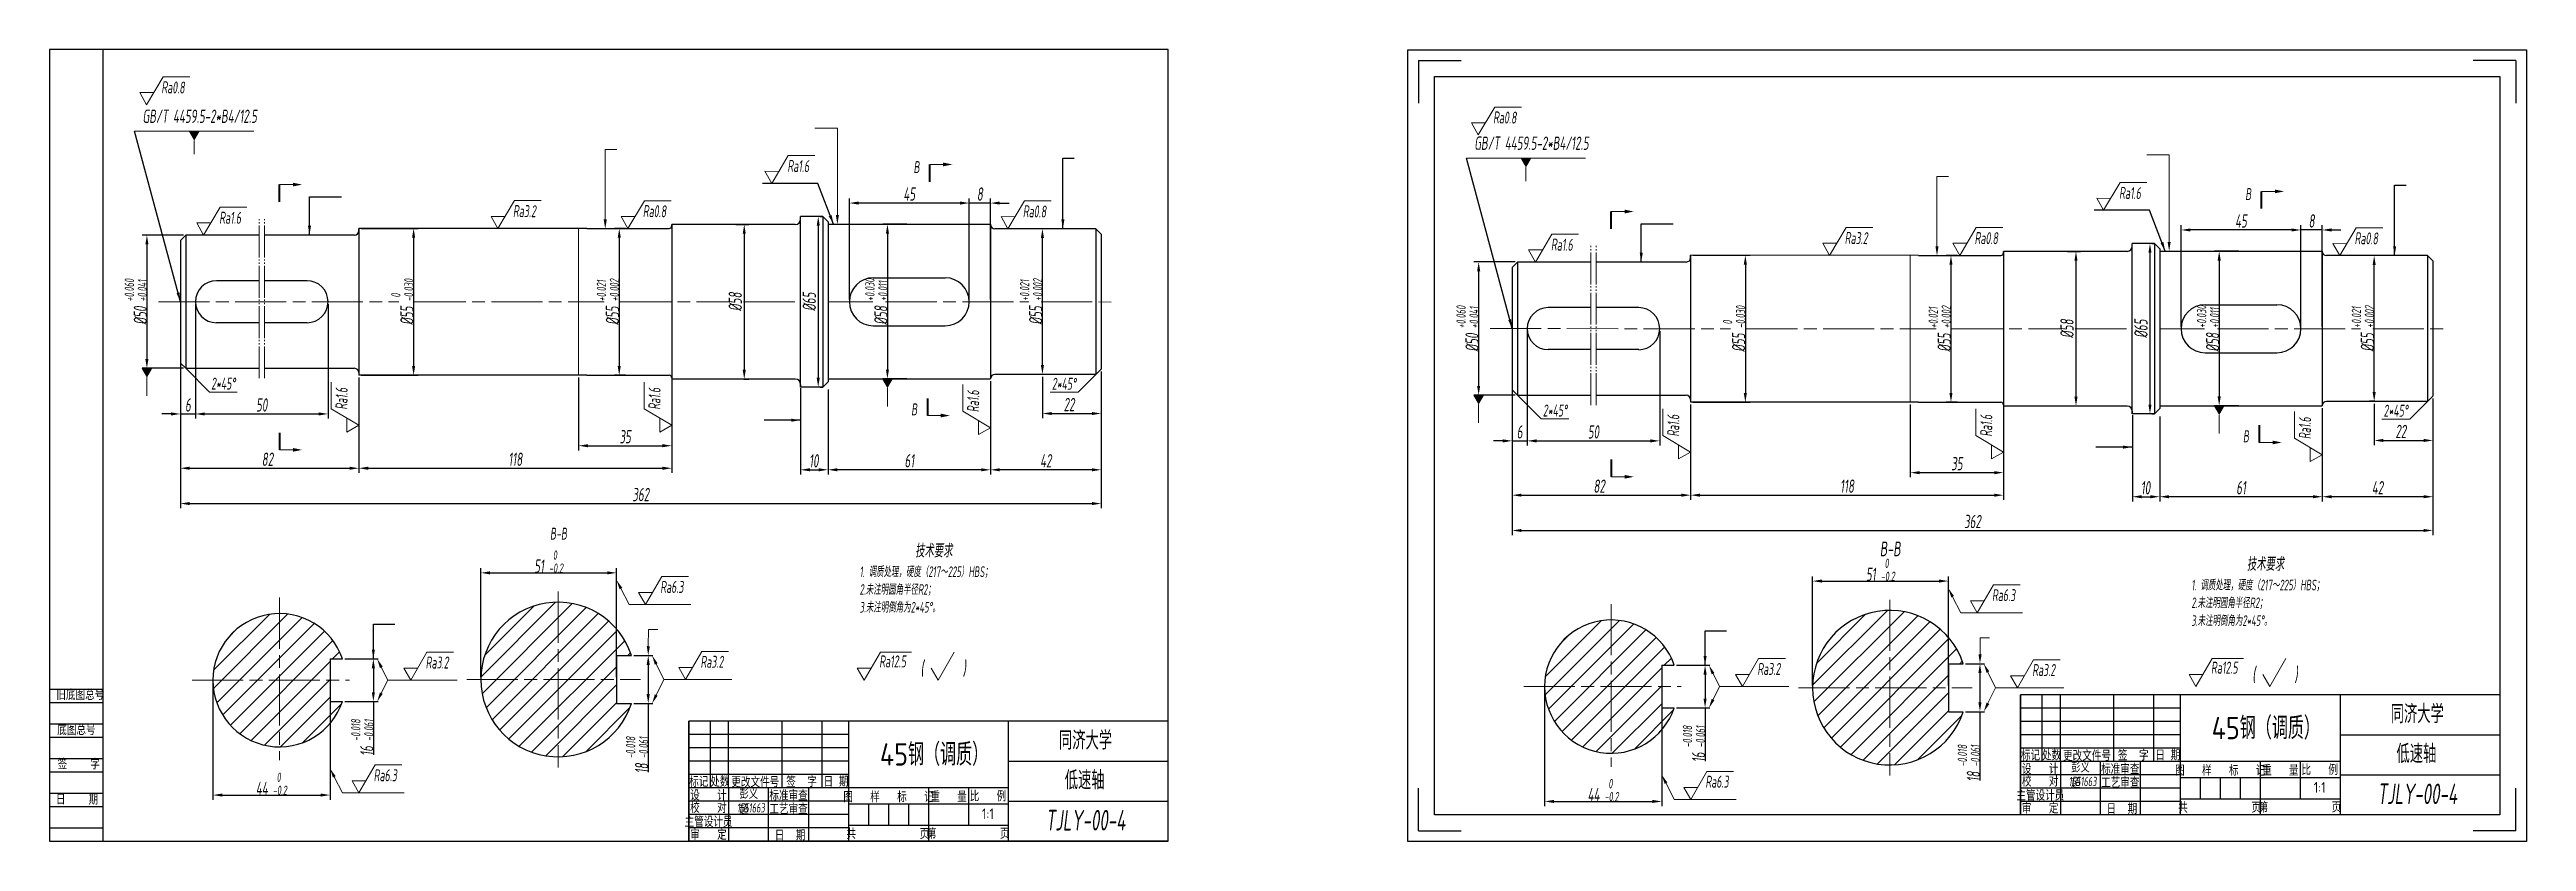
# Model space of a CAD drawing. Extents: x 6161 to 8470, y 661 to 1010.
# Drawn here: x 7540 to 8470, y 708 to 1005 of the extents above; entities that cross this region are included whole.
import ezdxf
from ezdxf.enums import TextEntityAlignment as Align

# ---------------------------------------------------------------- set-up
doc = ezdxf.new("R2010")
doc.units = 0
doc.header["$LTSCALE"] = 0.8
doc.linetypes.add('ACAD_ISO08W100', pattern=[36, 24, -3, 6, -3])
doc.linetypes.add('JIS_09_15', pattern=[18.9, 15, -0.9, 0.6, -0.9, 0.6, -0.9])
doc.layers.get('0').update_dxf_attribs({"linetype": 'CONTINUOUS'})
doc.layers.get('Defpoints').update_dxf_attribs({"linetype": 'CONTINUOUS'})
doc.layers.add('OTH', color=3, linetype='CONTINUOUS')
for name, color, linetype, lineweight in [('zhongxin', 1, 'ACAD_ISO08W100', 9), ('双点画线', 1, 'JIS_09_15', 9), ('标注', 5, 'CONTINUOUS', 9), ('粗实线', 7, 'CONTINUOUS', 25), ('细实线 波浪线', 3, 'CONTINUOUS', 9)]:
    doc.layers.add(name, color=color, linetype=linetype, lineweight=lineweight)
doc.styles.get("Standard").update_dxf_attribs({"font": 'gbenor.shx', "width": 0.7, "oblique": 7, "height": 5, "bigfont": 'gbcbig.shx'})
doc.styles.add('工程字', font='gbenor.shx', dxfattribs={"bigfont": 'gbcbig.shx'})
doc.dimstyles.new('GB-35', dxfattribs={"dimtxt": 4.5, "dimasz": 3.5, "dimexe": 1.75, "dimexo": 0.875, "dimgap": 0.875, "dimtad": 1, "dimdsep": 46, "dimtxsty": 'Standard', "dimcen": 3.5, "dimadec": 0, "dimazin": 0, "dimtfac": 0.7, "dimtmove": 0, "dimatfit": 3, "dimfxl": 1, "dimtzin": 0, "dimarcsym": 0})

msp = doc.modelspace()

# ---------------------------------------------------------------- texts
at = {"layer": 'OTH', "color": 18, "true_color": 0x000000, "style": '工程字'}
for s, height, p in [('旧底图总号', 4, (7542.548, 760.905)), ('45钢（调质）', 8.366, (8351.83, 746.234)), ('同济大学', 6.9343, (8419.05, 752.23)), ('底图总号', 4, (7542.873, 747.742)), ('45钢（调质）', 8.366, (7851.783, 736.338)), ('同济大学', 6.9343, (7919.003, 742.334)), ('低速轴', 6.9343, (8421.229, 737.277)), ('签    字', 4, (7543.036, 734.88)), ('低速轴', 6.9343, (7921.181, 727.382)), ('日    期', 4, (7542.384, 721.692))]:
    msp.add_text(s, height=height, dxfattribs=at).set_placement(p)
for s, p in [('标记', (8283.838, 740.42)), ('设   计', (8287.437, 735.287)), ('处数', (8291.724, 740.42)), ('更改文件号', (8305.033, 740.264)), ('标准审查', (8317.519, 735.269)), ('签  字', (8322.407, 740.399)), ('日 期', (8335.366, 740.439)), ('图   样   标   记', (8355.062, 734.705)), ('重   量', (8377.616, 734.761)), ('比   例', (8392.402, 734.969)), ('标记', (7783.79, 730.525)), ('设   计', (7787.389, 725.391)), ('处数', (7791.676, 730.525)), ('更改文件号', (7804.986, 730.369)), ('标准审查', (7817.472, 725.374)), ('签  字', (7822.359, 730.504)), ('日 期', (7835.318, 730.543)), ('图   样   标   记', (7855.014, 724.809)), ('重   量', (7877.568, 724.865)), ('比   例', (7892.355, 725.073)), ('主管设计员', (8287.484, 725.399)), ('校   对', (8287.437, 730.662)), ('工艺审查', (8317.519, 730.188)), ('主管设计员', (7787.437, 715.503)), ('校   对', (7787.389, 720.767)), ('工艺审查', (7817.472, 720.293)), ('审   定', (8287.437, 720.546)), ('日  期', (8318.113, 720.302)), ('共           页', (8354.82, 720.808)), ('第           页', (8384.975, 720.936)), ('审   定', (7787.389, 710.651)), ('日  期', (7818.066, 710.406)), ('共           页', (7854.772, 710.913)), ('第           页', (7884.928, 711.041))]:
    msp.add_text(s, height=4, dxfattribs=at).set_placement(p, align=Align.MIDDLE)
at = {"layer": 'OTH', "color": 18, "true_color": 0x000000, "oblique": 7, "width": 0.7}
for p in [(8414.062, 721.867), (7914.015, 711.971)]:
    msp.add_text('TJLY-00-4', height=7.7345, dxfattribs=at).set_placement(p)
at = {"layer": 'OTH', "color": 18, "true_color": 0x000000, "char_height": 4, "attachment_point": 1, "style": '工程字'}
for insert in [(8390.129, 730.136), (7890.081, 720.241)]:
    msp.add_mtext_dynamic_manual_height_columns('1:1', width=7.29992, gutter_width=25, heights=[0], dxfattribs=dict(at, insert=insert))
at = {"layer": '标注', "oblique": 7, "width": 0.7}
for p in [(7867.045, 770.137), (8367.093, 767.79)]:
    msp.add_text('(       )', height=5.5, rotation=360, dxfattribs=at).set_placement(p)
at = {"layer": '标注', "char_height": 4.5, "attachment_point": 5}
for s, insert, width, rotation in [('Ra0.8', (7586.38, 990.792), 10.55336, 359.221323), ('Ra0.8', (8086.428, 979.493), 10.55336, 359.221323), ('Ra1.6', (7821.152, 961.275), 19.03324, 359.221323), ('Ra1.6', (8321.199, 951.171), 19.03324, 359.221323), ('Ra1.6', (7607.818, 941.878), 10.55336, 359.221323), ('Ra3.2', (7718.325, 944.372), 19.03324, 359.221323), ('Ra0.8', (7767.164, 944.349), 19.03324, 359.221323), ('Ra0.8', (7909.852, 944.266), 19.03324, 359.221323), ('Ra1.6', (8107.865, 931.773), 10.55336, 359.221323), ('Ra3.2', (8218.373, 934.268), 19.03324, 359.221323), ('Ra0.8', (8267.211, 934.245), 19.03324, 359.221323), ('Ra0.8', (8409.9, 934.161), 19.03324, 359.221323), ('Ra1.6', (7649.632, 874.006), 10.55336, 89.221323), ('Ra1.6', (7767.139, 874), 10.55336, 89.221323), ('Ra1.6', (7886.809, 873.042), 10.55336, 89.221323), ('Ra1.6', (8149.679, 863.901), 10.55336, 89.221323), ('Ra1.6', (8267.186, 863.896), 10.55336, 89.221323), ('Ra1.6', (8386.856, 862.937), 10.55336, 89.221323)]:
    msp.add_mtext(s, dxfattribs=dict(at, insert=insert, width=width, rotation=rotation))
at = {"layer": '标注', "attachment_point": 1}
for s, width, insert, char_height in [('GB/T 4459.5-2*B4/12.5', 46.66491, (7574.911, 982.462), 5), ('GB/T 4459.5-2*B4/12.5', 46.66491, (8074.959, 972.357), 5), ('           技术要求\\P{\\H0.8x;1. 调质处理，硬度（217～225）HBS；\\P2.未注明圆角半径R2；\\P3.未注明倒角为2*45%%D。}', 56.29251, (7844.152, 819.416), 5), ('           技术要求\\P{\\H0.8x;1. 调质处理，硬度（217～225）HBS；\\P2.未注明圆角半径R2；\\P3.未注明倒角为2*45%%D。}', 56.29251, (8344.2, 814.407), 5), ('1551663', 9.45107, (8298.16, 732.113), 3.5), ('1551663', 9.45107, (7798.112, 722.217), 3.5)]:
    msp.add_mtext_dynamic_manual_height_columns(s, width=width, gutter_width=25, heights=[0], dxfattribs=dict(at, insert=insert, char_height=char_height))
at = {"layer": '标注', "char_height": 4.5, "attachment_point": 5}
for s, insert in [('2*45%%D', (7605.252, 879.661)), ('2*45%%D', (7920.929, 879.577)), ('2*45%%D', (8105.299, 869.556)), ('2*45%%D', (8420.977, 869.473)), ('Ra6.3', (7773.681, 803.359)), ('Ra6.3', (8273.728, 800.277)), ('Ra3.2', (7685.523, 774.992)), ('Ra3.2', (7788.734, 775.267)), ('Ra12.5', (7856.563, 775.422)), ('Ra3.2', (8185.571, 772.591)), ('Ra3.2', (8288.782, 772.185)), ('Ra12.5', (8356.611, 773.075)), ('Ra6.3', (7666.063, 732.699)), ('Ra6.3', (8166.11, 730.298))]:
    msp.add_mtext(s, dxfattribs=dict(at, insert=insert))
at = {"layer": '标注', "char_height": 3.5, "attachment_point": 1, "style": '工程字'}
for insert in [(8299.056, 737.263), (7799.008, 727.368)]:
    msp.add_mtext_dynamic_manual_height_columns('彭义超', width=9.45107, gutter_width=25, heights=[0], dxfattribs=dict(at, insert=insert))
at = {"layer": '粗实线', "attachment_point": 5}
for s, insert, char_height in [('B', (7865.541, 960.861), 4.5), ('B', (8365.589, 950.756), 4.5), ('B', (7864.675, 869.987), 4.5), ('B', (8364.723, 859.882), 4.5), ('B-B', (7731.099, 823.351), 4.5), ('B-B', (8231.147, 817.648), 5.5)]:
    msp.add_mtext(s, dxfattribs=dict(at, insert=insert, char_height=char_height))

# ---------------------------------------------------------------- blocks, each defined once
blk = doc.blocks.new('*D14')
at = {"layer": 'Defpoints', "color": 0, "transparency": 16777216}
for p in [(7589.13, 887.38), (7656.13, 882.78), (7656.13, 847.9)]:
    blk.add_point(p, dxfattribs=at)
at = {"layer": '标注', "color": 0, "lineweight": -2, "transparency": 16777216}
for p, q in [((7589.13, 886.5), (7589.13, 846.15)), ((7656.13, 881.9), (7656.13, 846.15)), ((7592.63, 847.9), (7652.63, 847.9))]:
    blk.add_line(p, q, dxfattribs=at)
at = {"layer": '标注', "color": 0, "transparency": 16777216}
for points in [[(7592.63, 848.48), (7592.63, 847.31), (7589.13, 847.9)], [(7652.63, 848.48), (7652.63, 847.31), (7656.13, 847.9)]]:
    blk.add_solid(points, dxfattribs=at)
at = {"layer": '标注', "color": 0, "transparency": 16777216, "insert": (7621.82, 851.27), "char_height": 5, "attachment_point": 5}
blk.add_mtext('82', dxfattribs=at)
blk = doc.blocks.new('_DotSmall')
at = {"color": 0, "linetype": 'ByBlock', "const_width": 0.5}
blk.add_lwpolyline([(-0.0625, 0, 1), (0.0625, 0, 1)], format="xyb", close=True, dxfattribs=at)
blk = doc.blocks.new('*D15')
at = {"layer": 'Defpoints', "color": 0, "transparency": 16777216}
for p in [(7656.13, 882.78), (7773.64, 882.77), (7773.64, 847.9)]:
    blk.add_point(p, dxfattribs=at)
at = {"layer": '标注', "color": 0, "lineweight": -2, "transparency": 16777216}
for p, q in [((7656.13, 881.9), (7656.13, 846.15)), ((7773.64, 881.89), (7773.64, 846.15)), ((7659.63, 847.9), (7770.14, 847.9))]:
    blk.add_line(p, q, dxfattribs=at)
at = {"layer": '标注', "color": 0, "transparency": 16777216}
for points in [[(7659.63, 848.48), (7659.63, 847.31), (7656.13, 847.9)], [(7770.14, 848.48), (7770.14, 847.31), (7773.64, 847.9)]]:
    blk.add_solid(points, dxfattribs=at)
at = {"layer": '标注', "color": 0, "transparency": 16777216, "insert": (7714.88, 851.27), "char_height": 5, "attachment_point": 5}
blk.add_mtext('118', dxfattribs=at)
blk = doc.blocks.new('*D16')
at = {"layer": 'Defpoints', "color": 0, "transparency": 16777216}
for p in [(7594.78, 910.38), (7644.55, 910.33), (7644.55, 868.26)]:
    blk.add_point(p, dxfattribs=at)
at = {"layer": '标注', "color": 0, "lineweight": -2, "transparency": 16777216}
for p, q in [((7594.78, 909.5), (7594.78, 866.51)), ((7644.55, 909.46), (7644.55, 866.51)), ((7598.28, 868.26), (7641.05, 868.26))]:
    blk.add_line(p, q, dxfattribs=at)
at = {"layer": '标注', "color": 0, "transparency": 16777216}
for points in [[(7598.28, 868.84), (7598.28, 867.68), (7594.78, 868.26)], [(7641.05, 868.84), (7641.05, 867.68), (7644.55, 868.26)]]:
    blk.add_solid(points, dxfattribs=at)
at = {"layer": '标注', "color": 0, "transparency": 16777216, "insert": (7619.67, 871.64), "char_height": 5, "attachment_point": 5}
blk.add_mtext('50', dxfattribs=at)
blk = doc.blocks.new('*D17')
at = {"layer": 'Defpoints', "color": 0, "transparency": 16777216}
for p in [(7589.13, 910.38), (7594.78, 910.38), (7594.78, 868.26)]:
    blk.add_point(p, dxfattribs=at)
at = {"layer": '标注', "color": 0, "lineweight": -2, "transparency": 16777216}
for p, q in [((7589.13, 909.51), (7589.13, 866.51)), ((7594.78, 909.5), (7594.78, 866.51)), ((7585.63, 868.26), (7582.13, 868.26)), ((7589.13, 868.26), (7594.78, 868.26)), ((7598.28, 868.26), (7601.78, 868.26))]:
    blk.add_line(p, q, dxfattribs=at)
at = {"layer": '标注', "color": 0, "transparency": 16777216}
for points in [[(7585.63, 868.84), (7585.63, 867.68), (7589.13, 868.26)], [(7598.28, 868.84), (7598.28, 867.68), (7594.78, 868.26)]]:
    blk.add_solid(points, dxfattribs=at)
at = {"layer": '标注', "color": 0, "transparency": 16777216, "insert": (7591.96, 871.64), "char_height": 5, "attachment_point": 5}
blk.add_mtext('6', dxfattribs=at)
blk = doc.blocks.new('*D18')
at = {"layer": 'Defpoints', "color": 0, "transparency": 16777216}
for p in [(7738.64, 882.77), (7773.64, 882.77), (7773.64, 856.34)]:
    blk.add_point(p, dxfattribs=at)
at = {"layer": '标注', "color": 0, "lineweight": -2, "transparency": 16777216}
for p, q in [((7738.64, 881.89), (7738.64, 854.59)), ((7773.64, 881.89), (7773.64, 854.59)), ((7742.14, 856.34), (7770.14, 856.34))]:
    blk.add_line(p, q, dxfattribs=at)
at = {"layer": '标注', "color": 0, "transparency": 16777216}
for points in [[(7742.14, 856.93), (7742.14, 855.76), (7738.64, 856.34)], [(7770.14, 856.93), (7770.14, 855.76), (7773.64, 856.34)]]:
    blk.add_solid(points, dxfattribs=at)
at = {"layer": '标注', "color": 0, "transparency": 16777216, "insert": (7756.14, 859.72), "char_height": 5, "attachment_point": 5}
blk.add_mtext('35', dxfattribs=at)
blk = doc.blocks.new('*D19')
at = {"layer": 'Defpoints', "color": 0, "transparency": 16777216}
for p in [(7934.86, 884.77), (7893.31, 881.43), (7893.31, 847.31)]:
    blk.add_point(p, dxfattribs=at)
at = {"layer": '标注', "color": 0, "lineweight": -2, "transparency": 16777216}
for p, q in [((7934.86, 883.89), (7934.86, 845.56)), ((7893.31, 880.56), (7893.31, 845.56)), ((7931.36, 847.31), (7896.81, 847.31))]:
    blk.add_line(p, q, dxfattribs=at)
at = {"layer": '标注', "color": 0, "transparency": 16777216}
for points in [[(7896.81, 847.9), (7896.81, 846.73), (7893.31, 847.31)], [(7931.36, 847.9), (7931.36, 846.73), (7934.86, 847.31)]]:
    blk.add_solid(points, dxfattribs=at)
at = {"layer": '标注', "color": 0, "transparency": 16777216, "insert": (7914.08, 850.69), "char_height": 5, "attachment_point": 5}
blk.add_mtext('42', dxfattribs=at)
blk = doc.blocks.new('*D20')
at = {"layer": 'Defpoints', "color": 0, "transparency": 16777216}
for p in [(7934.86, 885.1), (7912.81, 883.1), (7934.86, 868.43)]:
    blk.add_point(p, dxfattribs=at)
at = {"layer": '标注', "color": 0, "lineweight": -2, "transparency": 16777216}
for p, q in [((7934.86, 884.23), (7934.86, 866.68)), ((7912.81, 882.23), (7912.81, 866.68)), ((7916.31, 868.43), (7931.36, 868.43))]:
    blk.add_line(p, q, dxfattribs=at)
at = {"layer": '标注', "color": 0, "transparency": 16777216}
for points in [[(7916.31, 869.01), (7916.31, 867.85), (7912.81, 868.43)], [(7931.36, 869.01), (7931.36, 867.85), (7934.86, 868.43)]]:
    blk.add_solid(points, dxfattribs=at)
at = {"layer": '标注', "color": 0, "transparency": 16777216, "insert": (7922.83, 871.8), "char_height": 5, "attachment_point": 5}
blk.add_mtext('22', dxfattribs=at)
blk = doc.blocks.new('*D21')
at = {"layer": 'Defpoints', "color": 0, "transparency": 16777216}
for p in [(7832.31, 878.35), (7893.31, 864.51), (7832.31, 847.31)]:
    blk.add_point(p, dxfattribs=at)
at = {"layer": '标注', "color": 0, "lineweight": -2, "transparency": 16777216}
for p, q in [((7832.31, 877.48), (7832.31, 845.56)), ((7893.31, 863.63), (7893.31, 845.56)), ((7889.81, 847.31), (7835.81, 847.31))]:
    blk.add_line(p, q, dxfattribs=at)
at = {"layer": '标注', "color": 0, "transparency": 16777216}
for points in [[(7835.81, 847.9), (7835.81, 846.73), (7832.31, 847.31)], [(7889.81, 847.9), (7889.81, 846.73), (7893.31, 847.31)]]:
    blk.add_solid(points, dxfattribs=at)
at = {"layer": '标注', "color": 0, "transparency": 16777216, "insert": (7862.85, 850.69), "char_height": 5, "attachment_point": 5}
blk.add_mtext('61', dxfattribs=at)
blk = doc.blocks.new('*D22')
at = {"layer": 'Defpoints', "color": 0, "transparency": 16777216}
for p in [(7822, 878.85), (7832.31, 878.35), (7832.31, 847.31)]:
    blk.add_point(p, dxfattribs=at)
at = {"layer": '标注', "color": 0, "lineweight": -2, "transparency": 16777216}
for p, q in [((7822, 877.98), (7822, 845.56)), ((7832.31, 877.48), (7832.31, 845.56)), ((7825.5, 847.31), (7828.81, 847.31))]:
    blk.add_line(p, q, dxfattribs=at)
at = {"layer": '标注', "color": 0, "transparency": 16777216}
for points in [[(7825.5, 847.9), (7825.5, 846.73), (7822, 847.31)], [(7828.81, 847.9), (7828.81, 846.73), (7832.31, 847.31)]]:
    blk.add_solid(points, dxfattribs=at)
at = {"layer": '标注', "color": 0, "transparency": 16777216, "insert": (7826.95, 850.69), "char_height": 5, "attachment_point": 5}
blk.add_mtext('10', dxfattribs=at)
blk = doc.blocks.new('*D23')
at = {"layer": 'Defpoints', "color": 0, "transparency": 16777216}
for p in [(7589.13, 887.38), (7934.86, 862.76), (7934.86, 834.64)]:
    blk.add_point(p, dxfattribs=at)
at = {"layer": '标注', "color": 0, "lineweight": -2, "transparency": 16777216}
for p, q in [((7589.13, 886.5), (7589.13, 832.89)), ((7934.86, 861.88), (7934.86, 832.89)), ((7592.63, 834.64), (7931.36, 834.64))]:
    blk.add_line(p, q, dxfattribs=at)
at = {"layer": '标注', "color": 0, "transparency": 16777216}
for points in [[(7592.63, 835.23), (7592.63, 834.06), (7589.13, 834.64)], [(7931.36, 835.23), (7931.36, 834.06), (7934.86, 834.64)]]:
    blk.add_solid(points, dxfattribs=at)
at = {"layer": '标注', "color": 0, "transparency": 16777216, "insert": (7761.99, 838.02), "char_height": 5, "attachment_point": 5}
blk.add_mtext('362', dxfattribs=at)
blk = doc.blocks.new('*D24')
at = {"layer": 'Defpoints', "color": 0, "transparency": 16777216}
for p in [(7885.31, 947.39), (7885.31, 910.28), (7893.31, 910.28)]:
    blk.add_point(p, dxfattribs=at)
at = {"layer": '标注', "color": 0, "lineweight": -2, "transparency": 16777216}
for p, q in [((7885.31, 911.16), (7885.31, 949.14)), ((7893.31, 911.16), (7893.31, 949.14)), ((7881.81, 947.39), (7878.31, 947.39)), ((7893.31, 947.39), (7885.31, 947.39)), ((7896.81, 947.39), (7900.31, 947.39))]:
    blk.add_line(p, q, dxfattribs=at)
at = {"layer": '标注', "color": 0, "transparency": 16777216}
for points in [[(7881.81, 947.98), (7881.81, 946.81), (7885.31, 947.39)], [(7896.81, 947.98), (7896.81, 946.81), (7893.31, 947.39)]]:
    blk.add_solid(points, dxfattribs=at)
at = {"layer": '标注', "color": 0, "transparency": 16777216, "insert": (7889.31, 950.77), "char_height": 5, "attachment_point": 5}
blk.add_mtext('8', dxfattribs=at)
blk = doc.blocks.new('*D25')
at = {"layer": 'Defpoints', "color": 0, "transparency": 16777216}
for p in [(7840.31, 947.39), (7840.31, 910.3), (7885.31, 910.35)]:
    blk.add_point(p, dxfattribs=at)
at = {"layer": '标注', "color": 0, "lineweight": -2, "transparency": 16777216}
for p, q in [((7840.31, 911.17), (7840.31, 949.14)), ((7885.31, 911.23), (7885.31, 949.14)), ((7881.81, 947.39), (7843.81, 947.39))]:
    blk.add_line(p, q, dxfattribs=at)
at = {"layer": '标注', "color": 0, "transparency": 16777216}
for points in [[(7843.81, 947.98), (7843.81, 946.81), (7840.31, 947.39)], [(7881.81, 947.98), (7881.81, 946.81), (7885.31, 947.39)]]:
    blk.add_solid(points, dxfattribs=at)
at = {"layer": '标注', "color": 0, "transparency": 16777216, "insert": (7862.81, 950.77), "char_height": 5, "attachment_point": 5}
blk.add_mtext('45', dxfattribs=at)
blk = doc.blocks.new('*D26')
at = {"layer": 'Defpoints', "color": 0, "transparency": 16777216}
for p in [(7591.13, 935.38), (7576.55, 885.38), (7591.13, 885.38)]:
    blk.add_point(p, dxfattribs=at)
at = {"layer": '标注', "color": 0, "lineweight": -2, "transparency": 16777216}
for p, q in [((7590.26, 935.38), (7574.8, 935.38)), ((7576.55, 931.88), (7576.55, 888.88)), ((7590.26, 885.38), (7574.8, 885.38))]:
    blk.add_line(p, q, dxfattribs=at)
at = {"layer": '标注', "color": 0, "transparency": 16777216}
for points in [[(7575.97, 931.88), (7577.13, 931.88), (7576.55, 935.38)], [(7575.97, 888.88), (7577.13, 888.88), (7576.55, 885.38)]]:
    blk.add_solid(points, dxfattribs=at)
at = {"layer": '标注', "color": 0, "transparency": 16777216, "insert": (7572.4, 910.38), "char_height": 5, "attachment_point": 5, "rotation": 90}
blk.add_mtext('%%C50 {\\H0.7x;\\S+0.060^ +0.041;}', dxfattribs=at)
blk = doc.blocks.new('*D27')
at = {"layer": 'Defpoints', "color": 0, "transparency": 16777216}
for p in [(7656.13, 937.9), (7656.13, 882.77), (7676.69, 882.77)]:
    blk.add_point(p, dxfattribs=at)
at = {"layer": '标注', "color": 0, "lineweight": -2, "transparency": 16777216}
for p, q in [((7657.01, 937.9), (7678.44, 937.9)), ((7676.69, 934.4), (7676.69, 886.27)), ((7657, 882.77), (7678.44, 882.77))]:
    blk.add_line(p, q, dxfattribs=at)
at = {"layer": '标注', "color": 0, "transparency": 16777216}
for points in [[(7676.11, 934.4), (7677.27, 934.4), (7676.69, 937.9)], [(7676.11, 886.27), (7677.27, 886.27), (7676.69, 882.77)]]:
    blk.add_solid(points, dxfattribs=at)
at = {"layer": '标注', "color": 0, "transparency": 16777216, "insert": (7672.47, 910.33), "char_height": 5, "attachment_point": 5, "rotation": 90}
blk.add_mtext('%%C55 {\\H0.7x;\\S 0^ -0.030;}', dxfattribs=at)
blk = doc.blocks.new('*D28')
at = {"layer": 'Defpoints', "color": 0, "transparency": 16777216}
for p in [(7757.18, 937.85), (7753.9, 882.77), (7757.18, 882.77)]:
    blk.add_point(p, dxfattribs=at)
at = {"layer": '标注', "color": 0, "lineweight": -2, "transparency": 16777216}
for p, q in [((7756.31, 937.85), (7752.15, 937.85)), ((7753.9, 934.35), (7753.9, 886.27)), ((7756.31, 882.77), (7752.15, 882.77))]:
    blk.add_line(p, q, dxfattribs=at)
at = {"layer": '标注', "color": 0, "transparency": 16777216}
for points in [[(7753.32, 934.35), (7754.49, 934.35), (7753.9, 937.85)], [(7753.32, 886.27), (7754.49, 886.27), (7753.9, 882.77)]]:
    blk.add_solid(points, dxfattribs=at)
at = {"layer": '标注', "color": 0, "transparency": 16777216, "insert": (7749.67, 910.31), "char_height": 5, "attachment_point": 5, "rotation": 90}
blk.add_mtext('%%C55 {\\H0.7x;\\S+0.021^ +0.002;}', dxfattribs=at)
blk = doc.blocks.new('*D29')
at = {"layer": 'Defpoints', "color": 0, "transparency": 16777216}
for p in [(7796.82, 939.35), (7799.81, 881.35), (7800.84, 881.35)]:
    blk.add_point(p, dxfattribs=at)
at = {"layer": '标注', "color": 0, "lineweight": -2, "transparency": 16777216}
for p, q in [((7797.69, 939.35), (7802.59, 939.35)), ((7800.84, 935.85), (7800.84, 884.85)), ((7800.69, 881.35), (7802.59, 881.35))]:
    blk.add_line(p, q, dxfattribs=at)
at = {"layer": '标注', "color": 0, "transparency": 16777216}
for points in [[(7800.26, 935.85), (7801.43, 935.85), (7800.84, 939.35)], [(7800.26, 884.85), (7801.43, 884.85), (7800.84, 881.35)]]:
    blk.add_solid(points, dxfattribs=at)
at = {"layer": '标注', "color": 0, "transparency": 16777216, "insert": (7797.47, 910.35), "char_height": 5, "attachment_point": 5, "rotation": 90}
blk.add_mtext('%%C58', dxfattribs=at)
blk = doc.blocks.new('*D30')
at = {"layer": 'Defpoints', "color": 0, "transparency": 16777216}
for p in [(7601.31, 768.36), (7645.31, 768.36), (7645.31, 725.27)]:
    blk.add_point(p, dxfattribs=at)
at = {"layer": '标注', "color": 0, "lineweight": -2, "transparency": 16777216}
for p, q in [((7601.31, 767.48), (7601.31, 723.52)), ((7645.31, 767.48), (7645.31, 723.52)), ((7604.81, 725.27), (7641.81, 725.27))]:
    blk.add_line(p, q, dxfattribs=at)
at = {"layer": '标注', "color": 0, "transparency": 16777216}
for points in [[(7604.81, 725.85), (7604.81, 724.69), (7601.31, 725.27)], [(7641.81, 725.85), (7641.81, 724.69), (7645.31, 725.27)]]:
    blk.add_solid(points, dxfattribs=at)
at = {"layer": '标注', "color": 0, "transparency": 16777216, "insert": (7623.31, 729.5), "char_height": 5, "attachment_point": 5}
blk.add_mtext('44 {\\H0.7x;\\S 0^ -0.2;}', dxfattribs=at)
blk = doc.blocks.new('*D31')
at = {"layer": 'Defpoints', "color": 0, "transparency": 16777216}
for p in [(7650, 776.36), (7650, 760.36), (7661.58, 760.36)]:
    blk.add_point(p, dxfattribs=at)
at = {"layer": '标注', "color": 0, "lineweight": -2, "transparency": 16777216}
for p, q in [((7650.87, 776.36), (7663.33, 776.36)), ((7661.58, 772.86), (7661.58, 763.86)), ((7650.87, 760.36), (7663.33, 760.36)), ((7661.58, 760.36), (7661.58, 740.37))]:
    blk.add_line(p, q, dxfattribs=at)
at = {"layer": '标注', "color": 0, "transparency": 16777216}
for points in [[(7660.99, 772.86), (7662.16, 772.86), (7661.58, 776.36)], [(7660.99, 763.86), (7662.16, 763.86), (7661.58, 760.36)]]:
    blk.add_solid(points, dxfattribs=at)
at = {"layer": '标注', "color": 0, "transparency": 16777216, "insert": (7657.43, 746.86), "char_height": 5, "attachment_point": 5, "rotation": 90}
blk.add_mtext('16 {\\H0.7x;\\S-0.018^ -0.061;}', dxfattribs=at)
blk = doc.blocks.new('_DatumFilled')
at = {"color": 0, "linetype": 'ByBlock'}
blk.add_solid([(0, 0.58), (-1, 0), (0, -0.58)], dxfattribs=at)
blk = doc.blocks.new('*D32')
at = {"layer": 'Defpoints', "color": 0, "transparency": 16777216}
for p in [(7862.81, 939.43), (7854.61, 881.43), (7862.81, 881.43)]:
    blk.add_point(p, dxfattribs=at)
at = {"layer": '标注', "color": 0, "lineweight": -2, "transparency": 16777216}
for p, q in [((7861.93, 939.43), (7852.86, 939.43)), ((7854.61, 935.93), (7854.61, 884.93)), ((7861.93, 881.43), (7852.86, 881.43))]:
    blk.add_line(p, q, dxfattribs=at)
at = {"layer": '标注', "color": 0, "transparency": 16777216}
for points in [[(7854.03, 935.93), (7855.19, 935.93), (7854.61, 939.43)], [(7854.03, 884.93), (7855.19, 884.93), (7854.61, 881.43)]]:
    blk.add_solid(points, dxfattribs=at)
at = {"layer": '标注', "color": 0, "transparency": 16777216, "insert": (7850.47, 910.43), "char_height": 5, "attachment_point": 5, "rotation": 90}
blk.add_mtext('%%C58 {\\H0.7x;\\S+0.030^ +0.011;}', dxfattribs=at)
blk = doc.blocks.new('*D33')
at = {"layer": 'Defpoints', "color": 0, "transparency": 16777216}
for p in [(7752.93, 808.64), (7701.93, 768.63), (7752.93, 768.63)]:
    blk.add_point(p, dxfattribs=at)
at = {"layer": '标注', "color": 0, "lineweight": -2, "transparency": 16777216}
for p, q in [((7701.93, 769.51), (7701.93, 810.39)), ((7752.93, 769.51), (7752.93, 810.39)), ((7705.43, 808.64), (7749.43, 808.64))]:
    blk.add_line(p, q, dxfattribs=at)
at = {"layer": '标注', "color": 0, "transparency": 16777216}
for points in [[(7705.43, 809.22), (7705.43, 808.06), (7701.93, 808.64)], [(7749.43, 809.22), (7749.43, 808.06), (7752.93, 808.64)]]:
    blk.add_solid(points, dxfattribs=at)
at = {"layer": '标注', "color": 0, "transparency": 16777216, "insert": (7727.43, 812.87), "char_height": 5, "attachment_point": 5}
blk.add_mtext('51 {\\H0.7x;\\S 0^ -0.2;}', dxfattribs=at)
blk = doc.blocks.new('*D34')
at = {"layer": 'Defpoints', "color": 0, "transparency": 16777216}
for p in [(7758.5, 777.63), (7758.5, 759.63), (7764.79, 759.63)]:
    blk.add_point(p, dxfattribs=at)
at = {"layer": '标注', "color": 0, "lineweight": -2, "transparency": 16777216}
for p, q in [((7759.37, 777.63), (7766.54, 777.63)), ((7764.79, 774.13), (7764.79, 763.13)), ((7759.37, 759.63), (7766.54, 759.63)), ((7764.79, 759.63), (7764.79, 733.82))]:
    blk.add_line(p, q, dxfattribs=at)
at = {"layer": '标注', "color": 0, "transparency": 16777216}
for points in [[(7764.2, 774.13), (7765.37, 774.13), (7764.79, 777.63)], [(7764.2, 763.13), (7765.37, 763.13), (7764.79, 759.63)]]:
    blk.add_solid(points, dxfattribs=at)
at = {"layer": '标注', "color": 0, "transparency": 16777216, "insert": (7760.64, 740.31), "char_height": 5, "attachment_point": 5, "rotation": 90}
blk.add_mtext('18 {\\H0.7x;\\S-0.018^ -0.061;}', dxfattribs=at)
blk = doc.blocks.new('*D35')
at = {"layer": 'Defpoints', "color": 0, "transparency": 16777216}
for p in [(7828.43, 942.35), (7828.43, 878.35), (7828.62, 878.35)]:
    blk.add_point(p, dxfattribs=at)
at = {"layer": '标注', "color": 0, "lineweight": -2, "transparency": 16777216}
for p, q in [((7829.31, 942.35), (7830.37, 942.35)), ((7828.62, 938.85), (7828.62, 881.85)), ((7829.31, 878.35), (7830.37, 878.35))]:
    blk.add_line(p, q, dxfattribs=at)
at = {"layer": '标注', "color": 0, "transparency": 16777216}
for points in [[(7828.04, 938.85), (7829.21, 938.85), (7828.62, 942.35)], [(7828.04, 881.85), (7829.21, 881.85), (7828.62, 878.35)]]:
    blk.add_solid(points, dxfattribs=at)
at = {"layer": '标注', "color": 0, "transparency": 16777216, "insert": (7825.25, 910.35), "char_height": 5, "attachment_point": 5, "rotation": 90}
blk.add_mtext('%%C65', dxfattribs=at)
blk = doc.blocks.new('*D36')
at = {"layer": 'Defpoints', "color": 0, "transparency": 16777216}
for p in [(7912.81, 937.77), (7913.88, 937.77), (7913.88, 883.1)]:
    blk.add_point(p, dxfattribs=at)
at = {"layer": '标注', "color": 0, "lineweight": -2, "transparency": 16777216}
for p, q in [((7913.01, 937.77), (7911.06, 937.77)), ((7912.81, 886.6), (7912.81, 934.27)), ((7913.01, 883.1), (7911.06, 883.1))]:
    blk.add_line(p, q, dxfattribs=at)
at = {"layer": '标注', "color": 0, "transparency": 16777216}
for points in [[(7912.22, 934.27), (7913.39, 934.27), (7912.81, 937.77)], [(7912.22, 886.6), (7913.39, 886.6), (7912.81, 883.1)]]:
    blk.add_solid(points, dxfattribs=at)
at = {"layer": '标注', "color": 0, "transparency": 16777216, "insert": (7908.58, 910.43), "char_height": 5, "attachment_point": 5, "rotation": 90}
blk.add_mtext('%%C55 {\\H0.7x;\\S+0.021^ +0.002;}', dxfattribs=at)
blk = doc.blocks.new('*D48')
at = {"layer": 'Defpoints', "color": 0, "transparency": 16777216}
for p in [(8089.18, 877.28), (8156.18, 872.67), (8156.18, 837.79)]:
    blk.add_point(p, dxfattribs=at)
at = {"layer": '标注', "color": 0, "lineweight": -2, "transparency": 16777216}
for p, q in [((8089.18, 876.4), (8089.18, 836.04)), ((8156.18, 871.8), (8156.18, 836.04)), ((8092.68, 837.79), (8152.68, 837.79))]:
    blk.add_line(p, q, dxfattribs=at)
at = {"layer": '标注', "color": 0, "transparency": 16777216}
for points in [[(8092.68, 838.37), (8092.68, 837.21), (8089.18, 837.79)], [(8152.68, 838.37), (8152.68, 837.21), (8156.18, 837.79)]]:
    blk.add_solid(points, dxfattribs=at)
at = {"layer": '标注', "color": 0, "transparency": 16777216, "insert": (8121.87, 841.17), "char_height": 5, "attachment_point": 5}
blk.add_mtext('82', dxfattribs=at)
blk = doc.blocks.new('*D54')
at = {"layer": 'Defpoints', "color": 0, "transparency": 16777216}
for p in [(8156.18, 872.67), (8273.68, 872.66), (8273.68, 837.79)]:
    blk.add_point(p, dxfattribs=at)
at = {"layer": '标注', "color": 0, "lineweight": -2, "transparency": 16777216}
for p, q in [((8156.18, 871.8), (8156.18, 836.04)), ((8273.68, 871.79), (8273.68, 836.04)), ((8159.68, 837.79), (8270.18, 837.79))]:
    blk.add_line(p, q, dxfattribs=at)
at = {"layer": '标注', "color": 0, "transparency": 16777216}
for points in [[(8159.68, 838.37), (8159.68, 837.21), (8156.18, 837.79)], [(8270.18, 838.37), (8270.18, 837.21), (8273.68, 837.79)]]:
    blk.add_solid(points, dxfattribs=at)
at = {"layer": '标注', "color": 0, "transparency": 16777216, "insert": (8214.93, 841.17), "char_height": 5, "attachment_point": 5}
blk.add_mtext('118', dxfattribs=at)
blk = doc.blocks.new('*D55')
at = {"layer": 'Defpoints', "color": 0, "transparency": 16777216}
for p in [(8094.83, 900.27), (8144.6, 900.23), (8144.6, 858.16)]:
    blk.add_point(p, dxfattribs=at)
at = {"layer": '标注', "color": 0, "lineweight": -2, "transparency": 16777216}
for p, q in [((8094.83, 899.4), (8094.83, 856.41)), ((8144.6, 899.35), (8144.6, 856.41)), ((8098.33, 858.16), (8141.1, 858.16))]:
    blk.add_line(p, q, dxfattribs=at)
at = {"layer": '标注', "color": 0, "transparency": 16777216}
for points in [[(8098.33, 858.74), (8098.33, 857.57), (8094.83, 858.16)], [(8141.1, 858.74), (8141.1, 857.57), (8144.6, 858.16)]]:
    blk.add_solid(points, dxfattribs=at)
at = {"layer": '标注', "color": 0, "transparency": 16777216, "insert": (8119.71, 861.53), "char_height": 5, "attachment_point": 5}
blk.add_mtext('50', dxfattribs=at)
blk = doc.blocks.new('*D56')
at = {"layer": 'Defpoints', "color": 0, "transparency": 16777216}
for p in [(8089.18, 900.28), (8094.83, 900.27), (8094.83, 858.16)]:
    blk.add_point(p, dxfattribs=at)
at = {"layer": '标注', "color": 0, "lineweight": -2, "transparency": 16777216}
for p, q in [((8089.18, 899.4), (8089.18, 856.41)), ((8094.83, 899.4), (8094.83, 856.41)), ((8085.68, 858.16), (8082.18, 858.16)), ((8089.18, 858.16), (8094.83, 858.16)), ((8098.33, 858.16), (8101.83, 858.16))]:
    blk.add_line(p, q, dxfattribs=at)
at = {"layer": '标注', "color": 0, "transparency": 16777216}
for points in [[(8085.68, 858.74), (8085.68, 857.57), (8089.18, 858.16)], [(8098.33, 858.74), (8098.33, 857.57), (8094.83, 858.16)]]:
    blk.add_solid(points, dxfattribs=at)
at = {"layer": '标注', "color": 0, "transparency": 16777216, "insert": (8092, 861.53), "char_height": 5, "attachment_point": 5}
blk.add_mtext('6', dxfattribs=at)
blk = doc.blocks.new('*D49')
at = {"layer": 'Defpoints', "color": 0, "transparency": 16777216}
for p in [(8238.68, 872.67), (8273.68, 872.66), (8273.68, 846.24)]:
    blk.add_point(p, dxfattribs=at)
at = {"layer": '标注', "color": 0, "lineweight": -2, "transparency": 16777216}
for p, q in [((8238.68, 871.79), (8238.68, 844.49)), ((8273.68, 871.79), (8273.68, 844.49)), ((8242.18, 846.24), (8270.18, 846.24))]:
    blk.add_line(p, q, dxfattribs=at)
at = {"layer": '标注', "color": 0, "transparency": 16777216}
for points in [[(8242.18, 846.82), (8242.18, 845.65), (8238.68, 846.24)], [(8270.18, 846.82), (8270.18, 845.65), (8273.68, 846.24)]]:
    blk.add_solid(points, dxfattribs=at)
at = {"layer": '标注', "color": 0, "transparency": 16777216, "insert": (8256.18, 849.61), "char_height": 5, "attachment_point": 5}
blk.add_mtext('35', dxfattribs=at)
blk = doc.blocks.new('*D57')
at = {"layer": 'Defpoints', "color": 0, "transparency": 16777216}
for p in [(8434.9, 874.66), (8393.35, 871.33), (8393.35, 837.21)]:
    blk.add_point(p, dxfattribs=at)
at = {"layer": '标注', "color": 0, "lineweight": -2, "transparency": 16777216}
for p, q in [((8393.35, 870.46), (8393.35, 835.46)), ((8434.9, 873.79), (8434.9, 835.46)), ((8431.4, 837.21), (8396.85, 837.21))]:
    blk.add_line(p, q, dxfattribs=at)
at = {"layer": '标注', "color": 0, "transparency": 16777216}
for points in [[(8396.85, 837.79), (8396.85, 836.62), (8393.35, 837.21)], [(8431.4, 837.79), (8431.4, 836.62), (8434.9, 837.21)]]:
    blk.add_solid(points, dxfattribs=at)
at = {"layer": '标注', "color": 0, "transparency": 16777216, "insert": (8414.13, 840.58), "char_height": 5, "attachment_point": 5}
blk.add_mtext('42', dxfattribs=at)
blk = doc.blocks.new('*D50')
at = {"layer": 'Defpoints', "color": 0, "transparency": 16777216}
for p in [(8434.9, 875), (8412.85, 873), (8434.9, 858.32)]:
    blk.add_point(p, dxfattribs=at)
at = {"layer": '标注', "color": 0, "lineweight": -2, "transparency": 16777216}
for p, q in [((8412.85, 872.12), (8412.85, 856.57)), ((8434.9, 874.12), (8434.9, 856.57)), ((8416.35, 858.32), (8431.4, 858.32))]:
    blk.add_line(p, q, dxfattribs=at)
at = {"layer": '标注', "color": 0, "transparency": 16777216}
for points in [[(8416.35, 858.91), (8416.35, 857.74), (8412.85, 858.32)], [(8431.4, 858.91), (8431.4, 857.74), (8434.9, 858.32)]]:
    blk.add_solid(points, dxfattribs=at)
at = {"layer": '标注', "color": 0, "transparency": 16777216, "insert": (8422.88, 861.7), "char_height": 5, "attachment_point": 5}
blk.add_mtext('22', dxfattribs=at)
blk = doc.blocks.new('*D51')
at = {"layer": 'Defpoints', "color": 0, "transparency": 16777216}
for p in [(8332.35, 868.25), (8393.35, 854.41), (8332.35, 837.21)]:
    blk.add_point(p, dxfattribs=at)
at = {"layer": '标注', "color": 0, "lineweight": -2, "transparency": 16777216}
for p, q in [((8332.35, 867.37), (8332.35, 835.46)), ((8393.35, 853.53), (8393.35, 835.46)), ((8389.85, 837.21), (8335.85, 837.21))]:
    blk.add_line(p, q, dxfattribs=at)
at = {"layer": '标注', "color": 0, "transparency": 16777216}
for points in [[(8335.85, 837.79), (8335.85, 836.62), (8332.35, 837.21)], [(8389.85, 837.79), (8389.85, 836.62), (8393.35, 837.21)]]:
    blk.add_solid(points, dxfattribs=at)
at = {"layer": '标注', "color": 0, "transparency": 16777216, "insert": (8362.89, 840.58), "char_height": 5, "attachment_point": 5}
blk.add_mtext('61', dxfattribs=at)
blk = doc.blocks.new('*D52')
at = {"layer": 'Defpoints', "color": 0, "transparency": 16777216}
for p in [(8322.05, 868.75), (8332.35, 868.25), (8332.35, 837.21)]:
    blk.add_point(p, dxfattribs=at)
at = {"layer": '标注', "color": 0, "lineweight": -2, "transparency": 16777216}
for p, q in [((8322.05, 867.87), (8322.05, 835.46)), ((8332.35, 867.37), (8332.35, 835.46)), ((8325.55, 837.21), (8328.85, 837.21))]:
    blk.add_line(p, q, dxfattribs=at)
at = {"layer": '标注', "color": 0, "transparency": 16777216}
for points in [[(8325.55, 837.79), (8325.55, 836.62), (8322.05, 837.21)], [(8328.85, 837.79), (8328.85, 836.62), (8332.35, 837.21)]]:
    blk.add_solid(points, dxfattribs=at)
at = {"layer": '标注', "color": 0, "transparency": 16777216, "insert": (8327, 840.58), "char_height": 5, "attachment_point": 5}
blk.add_mtext('10', dxfattribs=at)
blk = doc.blocks.new('*D58')
at = {"layer": 'Defpoints', "color": 0, "transparency": 16777216}
for p in [(8089.18, 877.28), (8434.9, 852.66), (8434.9, 824.54)]:
    blk.add_point(p, dxfattribs=at)
at = {"layer": '标注', "color": 0, "lineweight": -2, "transparency": 16777216}
for p, q in [((8089.18, 876.4), (8089.18, 822.79)), ((8434.9, 851.78), (8434.9, 822.79)), ((8092.68, 824.54), (8431.4, 824.54))]:
    blk.add_line(p, q, dxfattribs=at)
at = {"layer": '标注', "color": 0, "transparency": 16777216}
for points in [[(8092.68, 825.12), (8092.68, 823.96), (8089.18, 824.54)], [(8431.4, 825.12), (8431.4, 823.96), (8434.9, 824.54)]]:
    blk.add_solid(points, dxfattribs=at)
at = {"layer": '标注', "color": 0, "transparency": 16777216, "insert": (8262.04, 827.91), "char_height": 5, "attachment_point": 5}
blk.add_mtext('362', dxfattribs=at)
blk = doc.blocks.new('*D59')
at = {"layer": 'Defpoints', "color": 0, "transparency": 16777216}
for p in [(8385.35, 937.29), (8385.35, 900.18), (8393.35, 900.18)]:
    blk.add_point(p, dxfattribs=at)
at = {"layer": '标注', "color": 0, "lineweight": -2, "transparency": 16777216}
for p, q in [((8381.85, 937.29), (8378.35, 937.29)), ((8385.35, 901.05), (8385.35, 939.04)), ((8393.35, 937.29), (8385.35, 937.29)), ((8393.35, 901.05), (8393.35, 939.04)), ((8396.85, 937.29), (8400.35, 937.29))]:
    blk.add_line(p, q, dxfattribs=at)
at = {"layer": '标注', "color": 0, "transparency": 16777216}
for points in [[(8381.85, 937.87), (8381.85, 936.71), (8385.35, 937.29)], [(8396.85, 937.87), (8396.85, 936.71), (8393.35, 937.29)]]:
    blk.add_solid(points, dxfattribs=at)
at = {"layer": '标注', "color": 0, "transparency": 16777216, "insert": (8389.35, 940.66), "char_height": 5, "attachment_point": 5}
blk.add_mtext('8', dxfattribs=at)
blk = doc.blocks.new('*D60')
at = {"layer": 'Defpoints', "color": 0, "transparency": 16777216}
for p in [(8340.35, 937.29), (8340.35, 900.19), (8385.35, 900.25)]:
    blk.add_point(p, dxfattribs=at)
at = {"layer": '标注', "color": 0, "lineweight": -2, "transparency": 16777216}
for p, q in [((8340.35, 901.07), (8340.35, 939.04)), ((8381.85, 937.29), (8343.85, 937.29)), ((8385.35, 901.12), (8385.35, 939.04))]:
    blk.add_line(p, q, dxfattribs=at)
at = {"layer": '标注', "color": 0, "transparency": 16777216}
for points in [[(8343.85, 937.87), (8343.85, 936.71), (8340.35, 937.29)], [(8381.85, 937.87), (8381.85, 936.71), (8385.35, 937.29)]]:
    blk.add_solid(points, dxfattribs=at)
at = {"layer": '标注', "color": 0, "transparency": 16777216, "insert": (8362.85, 940.66), "char_height": 5, "attachment_point": 5}
blk.add_mtext('45', dxfattribs=at)
blk = doc.blocks.new('*D61')
at = {"layer": 'Defpoints', "color": 0, "transparency": 16777216}
for p in [(8091.18, 925.28), (8076.6, 875.28), (8091.18, 875.28)]:
    blk.add_point(p, dxfattribs=at)
at = {"layer": '标注', "color": 0, "lineweight": -2, "transparency": 16777216}
for p, q in [((8090.31, 925.28), (8074.85, 925.28)), ((8076.6, 921.78), (8076.6, 878.78)), ((8090.31, 875.28), (8074.85, 875.28))]:
    blk.add_line(p, q, dxfattribs=at)
at = {"layer": '标注', "color": 0, "transparency": 16777216}
for points in [[(8076.02, 921.78), (8077.18, 921.78), (8076.6, 925.28)], [(8076.02, 878.78), (8077.18, 878.78), (8076.6, 875.28)]]:
    blk.add_solid(points, dxfattribs=at)
at = {"layer": '标注', "color": 0, "transparency": 16777216, "insert": (8072.45, 900.28), "char_height": 5, "attachment_point": 5, "rotation": 90}
blk.add_mtext('%%C50 {\\H0.7x;\\S+0.060^ +0.041;}', dxfattribs=at)
blk = doc.blocks.new('*D62')
at = {"layer": 'Defpoints', "color": 0, "transparency": 16777216}
for p in [(8156.18, 927.79), (8156.18, 872.66), (8176.74, 872.66)]:
    blk.add_point(p, dxfattribs=at)
at = {"layer": '标注', "color": 0, "lineweight": -2, "transparency": 16777216}
for p, q in [((8157.06, 927.79), (8178.49, 927.79)), ((8176.74, 924.29), (8176.74, 876.16)), ((8157.05, 872.66), (8178.49, 872.66))]:
    blk.add_line(p, q, dxfattribs=at)
at = {"layer": '标注', "color": 0, "transparency": 16777216}
for points in [[(8176.15, 924.29), (8177.32, 924.29), (8176.74, 927.79)], [(8176.15, 876.16), (8177.32, 876.16), (8176.74, 872.66)]]:
    blk.add_solid(points, dxfattribs=at)
at = {"layer": '标注', "color": 0, "transparency": 16777216, "insert": (8172.52, 900.23), "char_height": 5, "attachment_point": 5, "rotation": 90}
blk.add_mtext('%%C55 {\\H0.7x;\\S 0^ -0.030;}', dxfattribs=at)
blk = doc.blocks.new('*D63')
at = {"layer": 'Defpoints', "color": 0, "transparency": 16777216}
for p in [(8257.23, 927.75), (8253.95, 872.66), (8257.23, 872.66)]:
    blk.add_point(p, dxfattribs=at)
at = {"layer": '标注', "color": 0, "lineweight": -2, "transparency": 16777216}
for p, q in [((8256.36, 927.75), (8252.2, 927.75)), ((8253.95, 924.25), (8253.95, 876.16)), ((8256.36, 872.66), (8252.2, 872.66))]:
    blk.add_line(p, q, dxfattribs=at)
at = {"layer": '标注', "color": 0, "transparency": 16777216}
for points in [[(8253.37, 924.25), (8254.53, 924.25), (8253.95, 927.75)], [(8253.37, 876.16), (8254.53, 876.16), (8253.95, 872.66)]]:
    blk.add_solid(points, dxfattribs=at)
at = {"layer": '标注', "color": 0, "transparency": 16777216, "insert": (8249.72, 900.21), "char_height": 5, "attachment_point": 5, "rotation": 90}
blk.add_mtext('%%C55 {\\H0.7x;\\S+0.021^ +0.002;}', dxfattribs=at)
blk = doc.blocks.new('*D64')
at = {"layer": 'Defpoints', "color": 0, "transparency": 16777216}
for p in [(8296.87, 929.25), (8299.86, 871.25), (8300.89, 871.25)]:
    blk.add_point(p, dxfattribs=at)
at = {"layer": '标注', "color": 0, "lineweight": -2, "transparency": 16777216}
for p, q in [((8297.74, 929.25), (8302.64, 929.25)), ((8300.89, 925.75), (8300.89, 874.75)), ((8300.73, 871.25), (8302.64, 871.25))]:
    blk.add_line(p, q, dxfattribs=at)
at = {"layer": '标注', "color": 0, "transparency": 16777216}
for points in [[(8300.31, 925.75), (8301.47, 925.75), (8300.89, 929.25)], [(8300.31, 874.75), (8301.47, 874.75), (8300.89, 871.25)]]:
    blk.add_solid(points, dxfattribs=at)
at = {"layer": '标注', "color": 0, "transparency": 16777216, "insert": (8297.51, 900.25), "char_height": 5, "attachment_point": 5, "rotation": 90}
blk.add_mtext('%%C58', dxfattribs=at)
blk = doc.blocks.new('*D65')
at = {"layer": 'Defpoints', "color": 0, "transparency": 16777216}
for p in [(8101.36, 765.96), (8145.36, 765.96), (8145.36, 722.87)]:
    blk.add_point(p, dxfattribs=at)
at = {"layer": '标注', "color": 0, "lineweight": -2, "transparency": 16777216}
for p, q in [((8101.36, 765.08), (8101.36, 721.12)), ((8145.36, 765.08), (8145.36, 721.12)), ((8104.86, 722.87), (8141.86, 722.87))]:
    blk.add_line(p, q, dxfattribs=at)
at = {"layer": '标注', "color": 0, "transparency": 16777216}
for points in [[(8104.86, 723.45), (8104.86, 722.29), (8101.36, 722.87)], [(8141.86, 723.45), (8141.86, 722.29), (8145.36, 722.87)]]:
    blk.add_solid(points, dxfattribs=at)
at = {"layer": '标注', "color": 0, "transparency": 16777216, "insert": (8123.36, 727.1), "char_height": 5, "attachment_point": 5}
blk.add_mtext('44 {\\H0.7x;\\S 0^ -0.2;}', dxfattribs=at)
blk = doc.blocks.new('*D66')
at = {"layer": 'Defpoints', "color": 0, "transparency": 16777216}
for p in [(8150.04, 773.96), (8150.04, 757.96), (8161.62, 757.96)]:
    blk.add_point(p, dxfattribs=at)
at = {"layer": '标注', "color": 0, "lineweight": -2, "transparency": 16777216}
for p, q in [((8150.92, 773.96), (8163.37, 773.96)), ((8161.62, 770.46), (8161.62, 761.46)), ((8150.92, 757.96), (8163.37, 757.96)), ((8161.62, 757.96), (8161.62, 737.97))]:
    blk.add_line(p, q, dxfattribs=at)
at = {"layer": '标注', "color": 0, "transparency": 16777216}
for points in [[(8161.04, 770.46), (8162.21, 770.46), (8161.62, 773.96)], [(8161.04, 761.46), (8162.21, 761.46), (8161.62, 757.96)]]:
    blk.add_solid(points, dxfattribs=at)
at = {"layer": '标注', "color": 0, "transparency": 16777216, "insert": (8157.47, 744.46), "char_height": 5, "attachment_point": 5, "rotation": 90}
blk.add_mtext('16 {\\H0.7x;\\S-0.018^ -0.061;}', dxfattribs=at)
blk = doc.blocks.new('*D67')
at = {"layer": 'Defpoints', "color": 0, "transparency": 16777216}
for p in [(8362.85, 929.33), (8354.66, 871.33), (8362.85, 871.33)]:
    blk.add_point(p, dxfattribs=at)
at = {"layer": '标注', "color": 0, "lineweight": -2, "transparency": 16777216}
for p, q in [((8361.98, 929.33), (8352.91, 929.33)), ((8354.66, 925.83), (8354.66, 874.83)), ((8361.98, 871.33), (8352.91, 871.33))]:
    blk.add_line(p, q, dxfattribs=at)
at = {"layer": '标注', "color": 0, "transparency": 16777216}
for points in [[(8354.08, 925.83), (8355.24, 925.83), (8354.66, 929.33)], [(8354.08, 874.83), (8355.24, 874.83), (8354.66, 871.33)]]:
    blk.add_solid(points, dxfattribs=at)
at = {"layer": '标注', "color": 0, "transparency": 16777216, "insert": (8350.51, 900.33), "char_height": 5, "attachment_point": 5, "rotation": 90}
blk.add_mtext('%%C58 {\\H0.7x;\\S+0.030^ +0.011;}', dxfattribs=at)
blk = doc.blocks.new('*D68')
at = {"layer": 'Defpoints', "color": 0, "transparency": 16777216}
for p in [(8252.98, 805.56), (8201.98, 765.55), (8252.98, 765.55)]:
    blk.add_point(p, dxfattribs=at)
at = {"layer": '标注', "color": 0, "lineweight": -2, "transparency": 16777216}
for p, q in [((8201.98, 766.43), (8201.98, 807.31)), ((8205.48, 805.56), (8249.48, 805.56)), ((8252.98, 766.43), (8252.98, 807.31))]:
    blk.add_line(p, q, dxfattribs=at)
at = {"layer": '标注', "color": 0, "transparency": 16777216}
for points in [[(8205.48, 806.14), (8205.48, 804.98), (8201.98, 805.56)], [(8249.48, 806.14), (8249.48, 804.98), (8252.98, 805.56)]]:
    blk.add_solid(points, dxfattribs=at)
at = {"layer": '标注', "color": 0, "transparency": 16777216, "insert": (8227.48, 809.79), "char_height": 5, "attachment_point": 5}
blk.add_mtext('51 {\\H0.7x;\\S 0^ -0.2;}', dxfattribs=at)
blk = doc.blocks.new('*D69')
at = {"layer": 'Defpoints', "color": 0, "transparency": 16777216}
for p in [(8258.55, 774.55), (8258.55, 756.55), (8264.83, 756.55)]:
    blk.add_point(p, dxfattribs=at)
at = {"layer": '标注', "color": 0, "lineweight": -2, "transparency": 16777216}
for p, q in [((8259.42, 774.55), (8266.58, 774.55)), ((8264.83, 771.05), (8264.83, 760.05)), ((8259.42, 756.55), (8266.58, 756.55)), ((8264.83, 756.55), (8264.83, 730.73))]:
    blk.add_line(p, q, dxfattribs=at)
at = {"layer": '标注', "color": 0, "transparency": 16777216}
for points in [[(8264.25, 771.05), (8265.42, 771.05), (8264.83, 774.55)], [(8264.25, 760.05), (8265.42, 760.05), (8264.83, 756.55)]]:
    blk.add_solid(points, dxfattribs=at)
at = {"layer": '标注', "color": 0, "transparency": 16777216, "insert": (8260.68, 737.23), "char_height": 5, "attachment_point": 5, "rotation": 90}
blk.add_mtext('18 {\\H0.7x;\\S-0.018^ -0.061;}', dxfattribs=at)
blk = doc.blocks.new('*D53')
at = {"layer": 'Defpoints', "color": 0, "transparency": 16777216}
for p in [(8328.48, 932.25), (8328.48, 868.25), (8328.67, 868.25)]:
    blk.add_point(p, dxfattribs=at)
at = {"layer": '标注', "color": 0, "lineweight": -2, "transparency": 16777216}
for p, q in [((8329.35, 932.25), (8330.42, 932.25)), ((8328.67, 928.75), (8328.67, 871.75)), ((8329.35, 868.25), (8330.42, 868.25))]:
    blk.add_line(p, q, dxfattribs=at)
at = {"layer": '标注', "color": 0, "transparency": 16777216}
for points in [[(8328.09, 928.75), (8329.25, 928.75), (8328.67, 932.25)], [(8328.09, 871.75), (8329.25, 871.75), (8328.67, 868.25)]]:
    blk.add_solid(points, dxfattribs=at)
at = {"layer": '标注', "color": 0, "transparency": 16777216, "insert": (8325.29, 900.25), "char_height": 5, "attachment_point": 5, "rotation": 90}
blk.add_mtext('%%C65', dxfattribs=at)
blk = doc.blocks.new('*D70')
at = {"layer": 'Defpoints', "color": 0, "transparency": 16777216}
for p in [(8412.85, 927.66), (8413.93, 927.66), (8413.93, 873)]:
    blk.add_point(p, dxfattribs=at)
at = {"layer": '标注', "color": 0, "lineweight": -2, "transparency": 16777216}
for p, q in [((8413.05, 927.66), (8411.1, 927.66)), ((8412.85, 876.5), (8412.85, 924.16)), ((8413.05, 873), (8411.1, 873))]:
    blk.add_line(p, q, dxfattribs=at)
at = {"layer": '标注', "color": 0, "transparency": 16777216}
for points in [[(8412.27, 924.16), (8413.44, 924.16), (8412.85, 927.66)], [(8412.27, 876.5), (8413.44, 876.5), (8412.85, 873)]]:
    blk.add_solid(points, dxfattribs=at)
at = {"layer": '标注', "color": 0, "transparency": 16777216, "insert": (8408.62, 900.33), "char_height": 5, "attachment_point": 5, "rotation": 90}
blk.add_mtext('%%C55 {\\H0.7x;\\S+0.021^ +0.002;}', dxfattribs=at)

# ---------------------------------------------------------------- dimensions: what is measured, and where the dimension line sits
at = {"layer": '标注'}
for base, p1, p2, picture, middle in [((7840.306, 947.394), (7885.306, 910.351), (7840.306, 910.299), '*D25', (7862.806, 950.769)), ((7885.306, 947.394), (7893.306, 910.282), (7885.306, 910.282), '*D24', (7889.306, 950.769)), ((8340.354, 937.29), (8385.354, 900.247), (8340.354, 900.195), '*D60', (8362.854, 940.665)), ((8385.354, 937.29), (8393.354, 900.178), (8385.354, 900.178), '*D59', (8389.354, 940.665))]:
    dim = msp.add_linear_dim(base=base, p1=p1, p2=p2, dimstyle='GB-35', override={"dimldrblk": 'DotSmall'}, dxfattribs=at)
    dim.commit()
    dim.dimension.update_dxf_attribs({"geometry": picture, "text_midpoint": middle})
for base, p1, p2, text, override, picture, middle in [((7800.842, 881.351), (7796.818, 939.351), (7799.812, 881.351), '%%C<>', {"dimldrblk": 'DotSmall'}, '*D29', (7800.842, 910.351)), ((7576.551, 885.38), (7591.133, 935.38), (7591.133, 885.38), '%%C50 {\\H0.7x;\\S+0.060^ +0.041;}', {"dimldrblk": 'DotSmall'}, '*D26', (7576.551, 910.38)), ((8076.599, 875.276), (8091.18, 925.276), (8091.18, 875.276), '%%C50 {\\H0.7x;\\S+0.060^ +0.041;}', {"dimldrblk": 'DotSmall'}, '*D61', (8076.599, 900.276)), ((8300.89, 871.247), (8296.865, 929.247), (8299.86, 871.247), '%%C<>', {"dimldrblk": 'DotSmall'}, '*D64', (8300.89, 900.247)), ((7661.576, 760.36), (7649.997, 776.36), (7649.997, 760.36), '<> {\\H0.7x;\\S-0.018^ -0.061;}', {"dimldrblk": 'DotSmall'}, '*D31', (7661.576, 746.863)), ((7764.787, 759.634), (7758.498, 777.634), (7758.498, 759.634), '<> {\\H0.7x;\\S-0.018^ -0.061;}', {"dimldrblk": 'DatumFilled'}, '*D34', (7764.787, 740.309)), ((8161.624, 757.959), (8150.045, 773.959), (8150.045, 757.959), '<> {\\H0.7x;\\S-0.018^ -0.061;}', {"dimldrblk": 'DotSmall'}, '*D66', (8161.624, 744.462)), ((8264.835, 756.552), (8258.546, 774.552), (8258.546, 756.552), '<> {\\H0.7x;\\S-0.018^ -0.061;}', {"dimldrblk": 'DatumFilled'}, '*D69', (8264.835, 737.226))]:
    dim = msp.add_linear_dim(base=base, p1=p1, p2=p2, angle=90, text=text, dimstyle='GB-35', override=override, dxfattribs=at)
    dim.commit()
    dim.dimension.update_dxf_attribs({"geometry": picture, "text_midpoint": middle, "dimtype": 160})
for base, p1, p2, picture, middle in [((7828.622, 878.351), (7828.431, 942.351), (7828.431, 878.351), '*D35', (7828.622, 910.351)), ((8328.67, 868.247), (8328.479, 932.247), (8328.479, 868.247), '*D53', (8328.67, 900.247))]:
    dim = msp.add_linear_dim(base=base, p1=p1, p2=p2, angle=90, text='%%C65', dimstyle='GB-35', dxfattribs=at)
    dim.commit()
    dim.dimension.update_dxf_attribs({"geometry": picture, "text_midpoint": middle, "dimtype": 160})
for base, p1, p2, text, override, picture, middle in [((7854.611, 881.434), (7862.806, 939.434), (7862.806, 881.434), '%%C<> {\\H0.7x;\\S+0.030^ +0.011;}', {"dimldrblk": 'DatumFilled'}, '*D32', (7850.466, 910.434)), ((7676.689, 882.768), (7656.133, 937.898), (7656.129, 882.768), '%%C55 {\\H0.7x;\\S 0^ -0.030;}', {"dimldrblk": 'DotSmall'}, '*D27', (7672.472, 910.333)), ((7753.902, 882.768), (7757.183, 937.851), (7757.183, 882.768), '%%C55 {\\H0.7x;\\S+0.021^ +0.002;}', {"dimldrblk": 'DotSmall'}, '*D28', (7749.671, 910.31)), ((7912.806, 937.768), (7913.881, 883.101), (7913.881, 937.768), '%%C<> {\\H0.7x;\\S+0.021^ +0.002;}', {"dimdec": 0, "dimldrblk": 'DotSmall'}, '*D36', (7908.575, 910.434)), ((8176.737, 872.664), (8156.18, 927.794), (8156.177, 872.664), '%%C55 {\\H0.7x;\\S 0^ -0.030;}', {"dimldrblk": 'DotSmall'}, '*D62', (8172.519, 900.229)), ((8253.95, 872.664), (8257.231, 927.747), (8257.231, 872.664), '%%C55 {\\H0.7x;\\S+0.021^ +0.002;}', {"dimldrblk": 'DotSmall'}, '*D63', (8249.719, 900.205)), ((8354.659, 871.33), (8362.854, 929.33), (8362.854, 871.33), '%%C<> {\\H0.7x;\\S+0.030^ +0.011;}', {"dimldrblk": 'DatumFilled'}, '*D67', (8350.513, 900.33)), ((8412.854, 927.664), (8413.929, 872.997), (8413.929, 927.664), '%%C<> {\\H0.7x;\\S+0.021^ +0.002;}', {"dimdec": 0, "dimldrblk": 'DotSmall'}, '*D70', (8408.623, 900.33))]:
    dim = msp.add_linear_dim(base=base, p1=p1, p2=p2, angle=90, text=text, dimstyle='GB-35', override=override, dxfattribs=at)
    dim.commit()
    dim.dimension.update_dxf_attribs({"geometry": picture, "text_midpoint": middle})
for base, p1, p2, override, picture, middle in [((7594.783, 868.261), (7589.131, 910.381), (7594.783, 910.377), {"dimdec": 0, "dimldrblk": 'DotSmall'}, '*D17', (7591.957, 868.261)), ((7644.551, 868.261), (7594.783, 910.377), (7644.551, 910.333), {"dimdec": 0, "dimldrblk": 'DotSmall'}, '*D16', (7619.667, 868.261)), ((8094.831, 858.157), (8089.179, 900.277), (8094.831, 900.273), {"dimdec": 0, "dimldrblk": 'DotSmall'}, '*D56', (8092.005, 858.157)), ((8144.599, 858.157), (8094.831, 900.273), (8144.599, 900.229), {"dimdec": 0, "dimldrblk": 'DotSmall'}, '*D55', (8119.715, 858.157)), ((7893.306, 847.312), (7934.856, 884.768), (7893.306, 881.434), {"dimdec": 0, "dimldrblk": 'DotSmall'}, '*D19', (7914.081, 847.312)), ((7934.856, 868.429), (7912.806, 883.101), (7934.856, 885.101), {"dimdec": 0, "dimlunit": 2, "dimldrblk": 'DotSmall'}, '*D20', (7922.831, 868.429)), ((7773.636, 847.895), (7656.129, 882.779), (7773.636, 882.768), {"dimdec": 0, "dimldrblk": 'DotSmall'}, '*D15', (7714.883, 847.895)), ((7773.636, 856.343), (7738.636, 882.77), (7773.636, 882.768), {"dimdec": 0, "dimldrblk": 'DotSmall'}, '*D18', (7756.136, 856.343)), ((7832.306, 847.312), (7821.999, 878.851), (7832.306, 878.351), {"dimdec": 0, "dimldrblk": 'DotSmall'}, '*D22', (7826.955, 847.312)), ((7832.306, 847.312), (7893.306, 864.51), (7832.306, 878.351), {"dimdec": 0, "dimldrblk": 'DotSmall'}, '*D21', (7862.845, 847.312)), ((8393.354, 837.208), (8434.904, 874.664), (8393.354, 871.33), {"dimdec": 0, "dimldrblk": 'DotSmall'}, '*D57', (8414.129, 837.208)), ((8434.904, 858.325), (8412.854, 872.997), (8434.904, 874.997), {"dimdec": 0, "dimlunit": 2, "dimldrblk": 'DotSmall'}, '*D50', (8422.879, 858.325)), ((8273.684, 837.791), (8156.177, 872.675), (8273.684, 872.664), {"dimdec": 0, "dimldrblk": 'DotSmall'}, '*D54', (8214.931, 837.791)), ((8273.684, 846.238), (8238.684, 872.665), (8273.684, 872.664), {"dimdec": 0, "dimldrblk": 'DotSmall'}, '*D49', (8256.184, 846.238)), ((8332.354, 837.208), (8322.047, 868.747), (8332.354, 868.247), {"dimdec": 0, "dimldrblk": 'DotSmall'}, '*D52', (8327.002, 837.208)), ((8332.354, 837.208), (8393.354, 854.405), (8332.354, 868.247), {"dimdec": 0, "dimldrblk": 'DotSmall'}, '*D51', (8362.893, 837.208))]:
    dim = msp.add_linear_dim(base=base, p1=p1, p2=p2, dimstyle='GB-35', override=override, dxfattribs=at)
    dim.commit()
    dim.dimension.update_dxf_attribs({"geometry": picture, "text_midpoint": middle, "dimtype": 160})
for base, p1, p2, text, override, picture, middle in [((7656.129, 847.895), (7589.13, 887.38), (7656.129, 882.779), '82', {"dimldrblk": 'DotSmall'}, '*D14', (7621.823, 847.895)), ((7934.856, 834.643), (7589.13, 887.38), (7934.856, 862.76), '362', {"dimldrblk": 'DotSmall'}, '*D23', (7761.993, 834.643)), ((8156.177, 837.791), (8089.177, 877.276), (8156.177, 872.675), '82', {"dimldrblk": 'DotSmall'}, '*D48', (8121.87, 837.791)), ((8434.904, 824.538), (8089.177, 877.276), (8434.904, 852.655), '362', {"dimldrblk": 'DotSmall'}, '*D58', (8262.041, 824.538)), ((7752.93, 808.641), (7701.93, 768.634), (7752.93, 768.634), '<> {\\H0.7x;\\S 0^ -0.2;}', {"dimldrblk": 'DatumFilled'}, '*D33', (7727.43, 808.641)), ((8252.978, 805.559), (8201.978, 765.552), (8252.978, 765.552), '<> {\\H0.7x;\\S 0^ -0.2;}', {"dimldrblk": 'DatumFilled'}, '*D68', (8227.478, 805.559))]:
    dim = msp.add_linear_dim(base=base, p1=p1, p2=p2, text=text, dimstyle='GB-35', override=override, dxfattribs=at)
    dim.commit()
    dim.dimension.update_dxf_attribs({"geometry": picture, "text_midpoint": middle, "dimtype": 160})
for base, p1, p2, picture, middle in [((7645.312, 725.27), (7601.312, 768.36), (7645.312, 768.36), '*D30', (7623.312, 729.501)), ((8145.359, 722.869), (8101.359, 765.959), (8145.359, 765.959), '*D65', (8123.359, 727.1))]:
    dim = msp.add_linear_dim(base=base, p1=p1, p2=p2, text='<> {\\H0.7x;\\S 0^ -0.2;}', dimstyle='GB-35', override={"dimldrblk": 'DotSmall'}, dxfattribs=at)
    dim.commit()
    dim.dimension.update_dxf_attribs({"geometry": picture, "text_midpoint": middle})

# ---------------------------------------------------------------- hatches: boundary and pattern name
at = {"layer": '细实线 波浪线'}
h = msp.add_hatch(dxfattribs=at)
h.set_pattern_fill('ANSI31', color=256, scale=1.5)
h.paths.add_polyline_path([(7626.312, 793.36, 0.4142136), (7601.312, 768.36), (7626.312, 768.36)])
h.paths.add_polyline_path([(7626.312, 793.36), (7626.312, 768.36), (7645.312, 768.36), (7645.312, 776.36), (7649.997, 776.36, 0.3217248)])
h.paths.add_polyline_path([(7626.312, 768.36), (7601.312, 768.36, 0.4142136), (7626.312, 743.36)])
h.paths.add_polyline_path([(7645.312, 768.36), (7626.312, 768.36), (7626.312, 743.36, 0.3217248), (7649.997, 760.36), (7645.312, 760.36)])
h = msp.add_hatch(dxfattribs=at)
h.set_pattern_fill('ANSI31', color=256, scale=1.5)
h.set_pattern_definition([(45, (-4.5726, 0.2746), (-3.367596, 3.367596), [])])
h.paths.add_polyline_path([(7730.93, 797.634, 0.4142136), (7701.93, 768.634), (7730.93, 768.634)])
h.paths.add_polyline_path([(7730.93, 797.634), (7730.93, 768.634), (7752.93, 768.634), (7752.93, 777.634), (7758.498, 777.634, 0.3245338)])
h.paths.add_polyline_path([(7730.93, 768.634), (7701.93, 768.634, 0.4142136), (7730.93, 739.634)])
h.paths.add_polyline_path([(7758.498, 759.634), (7752.93, 759.634), (7752.93, 768.634), (7730.93, 768.634), (7730.93, 739.634, 0.3245338)])
h = msp.add_hatch(dxfattribs=at)
h.set_pattern_fill('ANSI31', color=256, scale=1.5)
h.set_pattern_definition([(45, (500.0476, -2.401), (-3.367596, 3.367596), [])])
h.paths.add_polyline_path([(8126.359, 790.959, 0.4142136), (8101.359, 765.959), (8126.359, 765.959)])
h.paths.add_polyline_path([(8126.359, 790.959), (8126.359, 765.959), (8145.359, 765.959), (8145.359, 773.959), (8150.045, 773.959, 0.3217248)])
h.paths.add_polyline_path([(8126.359, 765.959), (8101.359, 765.959, 0.4142136), (8126.359, 740.959)])
h.paths.add_polyline_path([(8145.359, 765.959), (8126.359, 765.959), (8126.359, 740.959, 0.3217248), (8150.045, 757.959), (8145.359, 757.959)])
h = msp.add_hatch(dxfattribs=at)
h.set_pattern_fill('ANSI31', color=256, scale=1.5)
h.set_pattern_definition([(45, (495.475, -2.8075), (-3.367596, 3.367596), [])])
h.paths.add_polyline_path([(8230.978, 794.552, 0.4142136), (8201.978, 765.552), (8230.978, 765.552)])
h.paths.add_polyline_path([(8230.978, 794.552), (8230.978, 765.552), (8252.978, 765.552), (8252.978, 774.552), (8258.546, 774.552, 0.3245338)])
h.paths.add_polyline_path([(8230.978, 765.552), (8201.978, 765.552, 0.4142136), (8230.978, 736.552)])
h.paths.add_polyline_path([(8258.546, 756.552), (8252.978, 756.552), (8252.978, 765.552), (8230.978, 765.552), (8230.978, 736.552, 0.3245338)])

# ---------------------------------------------------------------- linework, layer by layer
at = {"color": 18, "true_color": 0x000000}
for p in [(7559.99, 1004.979), (7559.99, 956.479)]:
    msp.add_line(p, (7559.99, 708.217), dxfattribs=at)
at = {"layer": 'OTH', "color": 18, "true_color": 0x000000}
for p, q in [((7539.99, 764.979), (7559.99, 764.979)), ((8460.037, 762.874), (8280.037, 762.874)), ((8280.037, 717.874), (8280.037, 762.874)), ((8280.037, 717.874), (8280.037, 762.874)), ((8280.037, 762.874), (8280.037, 717.874)), ((8288.037, 762.874), (8288.037, 737.874)), ((8295.037, 737.874), (8295.037, 762.874)), ((8315.037, 762.874), (8315.037, 737.874)), ((8330.037, 762.874), (8330.037, 737.874)), ((8340.037, 762.874), (8340.037, 717.874)), ((8400.037, 762.874), (8400.037, 717.874)), ((7539.99, 759.979), (7559.99, 759.979)), ((8340.037, 757.874), (8280.037, 757.874)), ((7539.99, 751.979), (7559.99, 751.979)), ((7539.99, 746.979), (7559.99, 746.979)), ((7959.99, 752.979), (7779.99, 752.979)), ((7779.99, 707.979), (7779.99, 752.979)), ((7779.99, 707.979), (7779.99, 752.979)), ((7779.99, 752.979), (7779.99, 707.979)), ((7839.99, 747.979), (7779.99, 747.979)), ((7787.99, 752.979), (7787.99, 727.979)), ((7794.99, 727.979), (7794.99, 752.979)), ((7814.99, 752.979), (7814.99, 727.979)), ((7829.99, 752.979), (7829.99, 727.979)), ((7839.99, 752.979), (7839.99, 707.979)), ((7899.99, 752.979), (7899.99, 707.979)), ((8340.037, 752.874), (8280.037, 752.874)), ((8340.037, 747.874), (8280.037, 747.874)), ((8400.037, 747.874), (8460.037, 747.874)), ((7539.99, 738.979), (7559.99, 738.979)), ((7839.99, 742.979), (7779.99, 742.979)), ((7839.99, 737.979), (7779.99, 737.979)), ((7899.99, 737.979), (7959.99, 737.979)), ((8340.037, 742.874), (8280.037, 742.874)), ((8400.037, 737.874), (8280.037, 737.874)), ((8295.037, 737.874), (8295.037, 717.874)), ((8310.037, 717.874), (8310.037, 737.874)), ((8325.037, 737.874), (8325.037, 717.874)), ((8370.037, 737.874), (8370.037, 717.874)), ((8385.037, 737.874), (8385.037, 723.874)), ((7539.99, 733.979), (7559.99, 733.979)), ((7539.99, 725.979), (7559.99, 725.979)), ((7839.99, 732.979), (7779.99, 732.979)), ((7899.99, 727.979), (7779.99, 727.979)), ((7794.99, 727.979), (7794.99, 707.979)), ((7809.99, 707.979), (7809.99, 727.979)), ((7824.99, 727.979), (7824.99, 707.979)), ((7869.99, 727.979), (7869.99, 707.979)), ((7884.99, 727.979), (7884.99, 713.979)), ((8340.037, 732.874), (8280.037, 732.874)), ((8340.037, 727.874), (8280.037, 727.874)), ((8340.037, 731.874), (8400.037, 731.874)), ((8347.537, 731.874), (8347.537, 723.874)), ((8355.037, 731.874), (8355.037, 723.874)), ((8362.537, 731.874), (8362.537, 723.874)), ((8400.037, 732.874), (8460.037, 732.874)), ((7539.99, 720.979), (7559.99, 720.979)), ((7839.99, 722.979), (7779.99, 722.979)), ((7839.99, 717.979), (7779.99, 717.979)), ((7839.99, 721.979), (7899.99, 721.979)), ((7847.49, 721.979), (7847.49, 713.979)), ((7854.99, 721.979), (7854.99, 713.979)), ((7862.49, 721.979), (7862.49, 713.979)), ((7899.99, 722.979), (7959.99, 722.979)), ((8340.037, 722.874), (8280.037, 722.874)), ((8340.037, 723.874), (8400.037, 723.874)), ((7539.99, 712.979), (7559.99, 712.979)), ((7539.99, 712.979), (7559.99, 712.979)), ((7839.99, 712.979), (7779.99, 712.979)), ((7959.99, 707.979), (7779.99, 707.979)), ((7839.99, 713.979), (7899.99, 713.979))]:
    msp.add_line(p, q, dxfattribs=at)
msp.add_lwpolyline([(7539.99, 707.979), (7959.99, 707.979), (7959.99, 1004.979), (7539.99, 1004.979)], close=True, dxfattribs=at)
at = {"layer": 'zhongxin'}
for p, q in [((7580.886, 910.381), (7671.165, 910.353)), ((7677.082, 910.351), (7748.303, 910.328)), ((7754.166, 910.326), (7795.457, 910.313)), ((7800.593, 910.312), (7821.999, 910.305)), ((7832.306, 910.302), (7849.105, 910.296)), ((7853.933, 910.295), (7907.725, 910.278)), ((7912.271, 910.276), (7939.066, 910.268)), ((8080.934, 900.277), (8171.213, 900.248)), ((8177.13, 900.246), (8248.35, 900.224)), ((8254.213, 900.222), (8295.505, 900.209)), ((8300.64, 900.207), (8322.047, 900.201)), ((8332.354, 900.197), (8349.153, 900.192)), ((8353.98, 900.191), (8407.773, 900.173)), ((8412.319, 900.172), (8439.114, 900.164)), ((7730.93, 801.631), (7730.93, 735.637)), ((7626.312, 799.357), (7626.312, 738.313)), ((8126.359, 796.956), (8126.359, 735.912)), ((8230.978, 798.549), (8230.978, 732.555)), ((7593.507, 768.36), (7652.613, 768.36)), ((7696.652, 768.634), (7761.851, 768.634)), ((8093.555, 765.959), (8152.661, 765.959)), ((8196.7, 765.552), (8261.899, 765.552))]:
    msp.add_line(p, q, dxfattribs=at)
at = {"layer": '双点画线'}
for p, q in [((7618.667, 881.634), (7618.667, 941.723)), ((7620.667, 881.634), (7620.667, 941.723)), ((8118.715, 871.53), (8118.715, 931.618)), ((8120.715, 871.53), (8120.715, 931.618))]:
    msp.add_line(p, q, dxfattribs=at)
at = {"layer": '标注'}
for p, q in [((7576.399, 984.294), (7573.863, 988.829)), ((7573.863, 988.829), (7579.058, 988.829)), ((7576.399, 984.294), (7582.604, 994.711)), ((7582.604, 994.711), (7592.624, 994.711)), ((8076.447, 972.996), (8073.91, 977.53)), ((8073.91, 977.53), (8079.106, 977.53)), ((8076.447, 972.996), (8082.651, 983.412)), ((8082.651, 983.412), (8092.672, 983.412)), ((7571.945, 974.323), (7616.693, 974.323)), ((7594.319, 970.823), (7594.319, 965.757)), ((7811.171, 954.778), (7808.634, 959.312)), ((7808.634, 959.312), (7813.83, 959.242)), ((7811.171, 954.778), (7817.375, 965.194)), ((7817.375, 965.194), (7827.396, 965.194)), ((7870.49, 961.869), (7875.523, 961.869)), ((8071.993, 964.219), (8116.741, 964.219)), ((8094.367, 960.719), (8094.367, 955.653)), ((7626.363, 954.316), (7631.396, 954.316)), ((8311.219, 944.673), (8308.682, 949.208)), ((8308.682, 949.208), (8313.878, 949.138)), ((8311.219, 944.673), (8317.423, 955.09)), ((8317.423, 955.09), (8327.443, 955.09)), ((8370.538, 951.765), (8375.571, 951.765)), ((7597.837, 935.38), (7595.3, 939.915)), ((7595.3, 939.915), (7600.496, 939.915)), ((7597.837, 935.38), (7604.041, 945.796)), ((7604.041, 945.796), (7614.061, 945.796)), ((7708.344, 937.875), (7705.808, 942.41)), ((7705.808, 942.41), (7711.044, 942.407)), ((7708.344, 937.875), (7714.549, 948.291)), ((7714.549, 948.291), (7724.569, 948.291)), ((7757.183, 937.851), (7754.646, 942.386)), ((7754.646, 942.386), (7759.884, 942.386)), ((7757.183, 937.851), (7763.387, 948.268)), ((7763.387, 948.268), (7773.408, 948.268)), ((7899.872, 937.768), (7897.335, 942.303)), ((7897.335, 942.303), (7902.531, 942.232)), ((7899.872, 937.768), (7906.076, 948.185)), ((7906.076, 948.185), (7916.096, 948.185)), ((8126.41, 944.212), (8131.443, 944.212)), ((8097.884, 925.276), (8104.089, 935.692)), ((8104.089, 935.692), (8114.109, 935.692)), ((8208.392, 927.77), (8205.855, 932.305)), ((8205.855, 932.305), (8211.091, 932.302)), ((8208.392, 927.77), (8214.596, 938.187)), ((8214.596, 938.187), (8224.617, 938.187)), ((8257.231, 927.747), (8254.694, 932.282)), ((8254.694, 932.282), (8259.932, 932.282)), ((8257.231, 927.747), (8263.435, 938.164)), ((8263.435, 938.164), (8273.455, 938.164)), ((8399.919, 927.664), (8397.383, 932.198)), ((8397.383, 932.198), (8402.578, 932.128)), ((8399.919, 927.664), (8406.124, 938.08)), ((8406.124, 938.08), (8416.144, 938.08)), ((8097.884, 925.276), (8095.348, 929.81)), ((8095.348, 929.81), (8100.543, 929.81)), ((7591.13, 885.38), (7600.011, 876.498)), ((7576.552, 881.88), (7576.555, 875.007)), ((7600.011, 876.498), (7610.455, 876.498)), ((7645.713, 870.229), (7645.713, 880.249)), ((7763.22, 870.223), (7763.22, 880.244)), ((7854.613, 877.934), (7854.615, 871.061)), ((7882.89, 869.265), (7882.89, 879.285)), ((7926.17, 876.414), (7915.726, 876.414)), ((7932.856, 883.101), (7926.17, 876.414)), ((8091.177, 875.276), (8100.058, 866.394)), ((7656.129, 864.025), (7645.713, 870.229)), ((7651.595, 861.488), (7651.595, 866.684)), ((7773.636, 864.019), (7763.22, 870.223)), ((7769.102, 861.482), (7769.102, 866.678)), ((7869.619, 867.668), (7874.652, 867.663)), ((7893.306, 863.061), (7882.89, 869.265)), ((7888.771, 860.524), (7888.771, 865.72)), ((8076.6, 871.776), (8076.602, 864.902)), ((8100.058, 866.394), (8110.502, 866.394)), ((8145.76, 860.125), (8145.76, 870.145)), ((8263.267, 860.119), (8263.267, 870.14)), ((8354.66, 867.83), (8354.663, 860.957)), ((8382.937, 859.161), (8382.937, 869.181)), ((8426.218, 866.31), (8415.774, 866.31)), ((8432.904, 872.997), (8426.218, 866.31)), ((7656.129, 864.025), (7651.595, 861.488)), ((7773.636, 864.019), (7769.102, 861.482)), ((7893.306, 863.061), (7888.771, 860.524)), ((8156.177, 853.92), (8145.76, 860.125)), ((8151.642, 851.384), (8151.642, 856.579)), ((8273.684, 853.915), (8263.267, 860.119)), ((8269.149, 851.378), (8269.149, 856.574)), ((8369.666, 857.564), (8374.699, 857.558)), ((8393.354, 852.956), (8382.937, 859.161)), ((7626.312, 854.789), (7631.345, 854.783)), ((8156.177, 853.92), (8151.642, 851.384)), ((8273.684, 853.915), (8269.149, 851.378)), ((8388.819, 850.42), (8388.819, 855.615)), ((8393.354, 852.956), (8388.819, 850.42)), ((8126.359, 844.685), (8131.392, 844.679)), ((7754.521, 802.772), (7757.606, 796.726)), ((7763.789, 796.726), (7761.191, 801.226)), ((7761.191, 801.226), (7766.387, 801.226)), ((7763.789, 796.726), (7769.851, 807.226)), ((7769.851, 807.226), (7779.873, 807.226)), ((8263.837, 793.644), (8269.899, 804.144)), ((8269.899, 804.144), (8279.92, 804.144)), ((7757.606, 796.726), (7780.822, 796.726)), ((8254.568, 799.69), (8257.653, 793.644)), ((8257.653, 793.644), (8280.869, 793.644)), ((8263.837, 793.644), (8261.239, 798.144)), ((8261.239, 798.144), (8266.435, 798.144)), ((7764.825, 781.134), (7764.891, 787.338)), ((7764.891, 787.338), (7768.391, 787.338)), ((8264.872, 778.052), (8264.939, 784.256)), ((8264.939, 784.256), (8268.439, 784.256)), ((7664.57, 773.219), (7666.959, 768.36)), ((7675.631, 768.36), (7673.033, 772.86)), ((7673.033, 772.86), (7678.229, 772.86)), ((7675.631, 768.36), (7681.694, 778.86)), ((7681.694, 778.86), (7691.715, 778.86)), ((7767.781, 774.493), (7770.662, 768.634)), ((7778.842, 768.634), (7776.244, 773.134)), ((7776.244, 773.134), (7781.44, 773.134)), ((7778.842, 768.634), (7784.905, 779.134)), ((7784.905, 779.134), (7794.926, 779.134)), ((7845.896, 768.401), (7843.298, 772.901)), ((7843.298, 772.901), (7848.494, 772.901)), ((7845.896, 768.401), (7851.958, 778.901)), ((7851.958, 778.901), (7863.703, 778.901)), ((7873.606, 768.401), (7871.008, 772.901)), ((7873.606, 768.401), (7871.008, 772.901)), ((7873.606, 768.401), (7879.668, 778.901)), ((7873.606, 768.401), (7879.668, 778.901)), ((8175.679, 765.959), (8181.741, 776.459)), ((8181.741, 776.459), (8191.763, 776.459)), ((8278.89, 765.552), (8284.952, 776.052)), ((8284.952, 776.052), (8294.974, 776.052)), ((8345.944, 766.054), (8352.006, 776.554)), ((8352.006, 776.554), (8363.75, 776.554)), ((8373.653, 766.054), (8379.716, 776.554)), ((8373.653, 766.054), (8379.716, 776.554)), ((7664.57, 763.5), (7666.959, 768.36)), ((7666.959, 768.36), (7693.02, 768.36)), ((7767.781, 762.775), (7770.662, 768.634)), ((7770.662, 768.634), (7796.231, 768.634)), ((8164.618, 770.818), (8167.007, 765.959)), ((8164.618, 761.1), (8167.007, 765.959)), ((8167.007, 765.959), (8193.067, 765.959)), ((8175.679, 765.959), (8173.081, 770.459)), ((8173.081, 770.459), (8178.277, 770.459)), ((8267.829, 771.411), (8270.71, 765.552)), ((8267.829, 759.693), (8270.71, 765.552)), ((8270.71, 765.552), (8296.278, 765.552)), ((8278.89, 765.552), (8276.292, 770.052)), ((8276.292, 770.052), (8281.488, 770.052)), ((8345.944, 766.054), (8343.346, 770.554)), ((8343.346, 770.554), (8348.542, 770.554)), ((8373.653, 766.054), (8371.055, 770.554)), ((8373.653, 766.054), (8371.055, 770.554)), ((7656.171, 726.066), (7662.233, 736.566)), ((7662.233, 736.566), (7672.254, 736.566)), ((7646.902, 732.112), (7649.987, 726.066)), ((7649.987, 726.066), (7673.203, 726.066)), ((7656.171, 726.066), (7653.573, 730.566)), ((7653.573, 730.566), (7658.769, 730.566)), ((8146.95, 729.711), (8150.035, 723.665)), ((8156.219, 723.665), (8153.62, 728.165)), ((8153.62, 728.165), (8158.817, 728.165)), ((8156.219, 723.665), (8162.281, 734.165)), ((8162.281, 734.165), (8172.302, 734.165)), ((8150.035, 723.665), (8173.251, 723.665))]:
    msp.add_line(p, q, dxfattribs=at)
for points in [[(7748.652, 941.268), (7748.652, 967.434), (7752.94, 967.434)], [(7835.812, 942.934), (7835.812, 975.529), (7827.396, 975.529)], [(8335.86, 932.83), (8335.86, 965.424), (8327.443, 965.424)], [(8248.7, 931.164), (8248.7, 957.329), (8252.988, 957.329)]]:
    msp.add_lwpolyline(points, dxfattribs=at)
for points in [[(7875.523, 961.869, 1.4, 0, 0), (7878.991, 961.869, 0, 0, 0)], [(7631.396, 954.316, 1.4, 0, 0), (7634.863, 954.316, 0, 0, 0)], [(8375.571, 951.765, 1.4, 0, 0), (8379.039, 951.765, 0, 0, 0)], [(8131.443, 944.212, 1.4, 0, 0), (8134.911, 944.212, 0, 0, 0)], [(7874.652, 867.663, 1.4, 0, 0), (7878.119, 867.659, 0, 0, 0)], [(8374.699, 857.558, 1.4, 0, 0), (8378.167, 857.554, 0, 0, 0)], [(7631.345, 854.783, 1.4, 0, 0), (7634.812, 854.779, 0, 0, 0)], [(8131.392, 844.679, 1.4, 0, 0), (8134.86, 844.675, 0, 0, 0)]]:
    msp.add_lwpolyline(points, format="xyseb", dxfattribs=at)
for points in [[(7749.236, 941.268), (7748.652, 937.768), (7748.069, 941.268)], [(7836.396, 942.934), (7835.812, 939.434), (7835.229, 942.934)], [(8249.283, 931.164), (8248.7, 927.664), (8248.117, 931.164)], [(8336.443, 932.83), (8335.86, 929.33), (8335.277, 932.83)], [(7754.001, 802.507), (7752.93, 805.89), (7755.04, 803.037)], [(8254.049, 799.425), (8252.978, 802.808), (8255.088, 799.955)], [(7664.047, 772.961), (7663.026, 776.36), (7665.094, 773.476)], [(7765.408, 781.128), (7764.787, 777.634), (7764.241, 781.14)], [(7767.258, 774.236), (7766.237, 777.634), (7768.305, 774.751)], [(8164.094, 770.56), (8163.073, 773.959), (8165.141, 771.075)], [(8265.456, 778.046), (8264.835, 774.552), (8264.289, 778.058)], [(8267.305, 771.154), (8266.284, 774.552), (8268.352, 771.669)], [(7664.047, 763.758), (7663.026, 760.36), (7665.094, 763.243)], [(7767.258, 763.032), (7766.237, 759.634), (7768.305, 762.518)], [(8164.094, 761.357), (8163.073, 757.959), (8165.141, 760.842)], [(8267.305, 759.95), (8266.284, 756.552), (8268.352, 759.435)], [(7646.383, 731.847), (7645.312, 735.23), (7647.422, 732.377)], [(8146.43, 729.446), (8145.359, 732.829), (8147.47, 729.976)]]:
    msp.add_solid(points, dxfattribs=at)
at = {"layer": '粗实线'}
for p, q in [((8050.037, 707.874), (8050.037, 1004.874)), ((8050.037, 1004.874), (8470.037, 1004.874)), ((8470.037, 1004.874), (8470.037, 707.874)), ((8054.037, 1000.874), (8054.037, 984.874)), ((8054.037, 1000.874), (8070.037, 1000.874)), ((8466.037, 1000.874), (8450.037, 1000.874)), ((8466.037, 1000.874), (8466.037, 984.874)), ((8060.037, 717.874), (8060.037, 994.874)), ((8060.037, 994.874), (8460.037, 994.874)), ((8404.037, 994.874), (8460.037, 994.874)), ((8460.037, 994.874), (8460.037, 717.874)), ((8460.037, 994.874), (8460.037, 814.874)), ((7819.999, 939.351), (7773.636, 939.351)), ((7773.636, 939.351), (7773.636, 881.351)), ((7773.636, 938.851), (7773.636, 939.351)), ((7830.306, 942.351), (7821.999, 942.351)), ((7821.999, 941.351), (7821.999, 942.351)), ((7821.999, 878.351), (7821.999, 941.351)), ((7832.306, 940.351), (7830.306, 942.351)), ((7830.306, 942.351), (7830.306, 878.351)), ((7832.306, 940.351), (7832.306, 880.351)), ((7832.306, 939.434), (7893.306, 939.434)), ((7893.306, 939.434), (7893.306, 881.434)), ((7893.306, 939.368), (7893.306, 939.434)), ((7589.13, 933.38), (7591.13, 935.38)), ((7589.133, 933.383), (7589.13, 887.38)), ((7591.133, 935.38), (7591.13, 885.38)), ((7618.667, 935.38), (7591.133, 935.38)), ((7654.533, 935.38), (7620.667, 935.38)), ((7656.133, 937.898), (7656.129, 882.768)), ((7741.729, 937.851), (7656.133, 937.898)), ((7656.133, 936.98), (7656.133, 937.898)), ((7741.729, 937.851), (7772.636, 937.851)), ((7932.856, 937.768), (7894.906, 937.768)), ((7932.856, 937.768), (7912.806, 937.768)), ((7934.856, 935.768), (7932.856, 937.768)), ((7932.856, 937.768), (7932.856, 883.101)), ((7934.856, 935.768), (7934.856, 885.101)), ((8330.354, 932.247), (8322.047, 932.247)), ((8322.047, 931.247), (8322.047, 932.247)), ((8322.047, 868.247), (8322.047, 931.247)), ((8332.354, 930.247), (8330.354, 932.247)), ((8330.354, 932.247), (8330.354, 868.247)), ((8332.354, 930.247), (8332.354, 870.247)), ((8089.177, 923.275), (8091.177, 925.276)), ((8089.18, 923.278), (8089.177, 877.276)), ((8091.18, 925.276), (8091.177, 875.276)), ((8118.715, 925.276), (8091.18, 925.276)), ((8154.58, 925.276), (8120.715, 925.276)), ((8156.18, 927.794), (8156.177, 872.664)), ((8241.777, 927.747), (8156.18, 927.794)), ((8156.18, 926.875), (8156.18, 927.794)), ((8241.777, 927.747), (8272.684, 927.747)), ((8320.047, 929.247), (8273.684, 929.247)), ((8273.684, 929.247), (8273.684, 871.247)), ((8273.684, 928.747), (8273.684, 929.247)), ((8332.354, 929.33), (8393.354, 929.33)), ((8393.354, 929.33), (8393.354, 871.33)), ((8393.354, 929.264), (8393.354, 929.33)), ((8432.904, 927.664), (8394.954, 927.664)), ((8432.904, 927.664), (8412.854, 927.664)), ((8434.904, 925.664), (8432.904, 927.664)), ((8432.904, 927.664), (8432.904, 872.997)), ((8434.904, 925.664), (8434.904, 874.997)), ((7618.667, 918.261), (7602.667, 918.261)), ((7636.667, 918.261), (7620.667, 918.261)), ((7849.306, 919.351), (7876.306, 919.351)), ((7618.667, 902.493), (7602.667, 902.493)), ((7636.667, 902.493), (7620.667, 902.493)), ((7895.306, 910.351), (7895.306, 910.268)), ((8118.715, 908.156), (8102.715, 908.156)), ((8136.715, 908.156), (8120.715, 908.156)), ((8349.354, 909.247), (8376.354, 909.247)), ((7849.306, 901.351), (7876.306, 901.351)), ((8395.354, 900.247), (8395.354, 900.164)), ((7589.13, 887.38), (7591.13, 885.38)), ((7591.13, 885.38), (7618.667, 885.38)), ((7620.667, 885.38), (7654.516, 885.38)), ((7932.856, 883.101), (7934.856, 885.101)), ((8118.715, 892.388), (8102.715, 892.388)), ((8136.715, 892.388), (8120.715, 892.388)), ((8349.354, 891.247), (8376.354, 891.247)), ((7741.729, 882.768), (7656.129, 882.779)), ((7741.729, 882.768), (7772.636, 882.768)), ((7773.636, 881.768), (7773.636, 881.351)), ((7819.999, 881.351), (7773.636, 881.351)), ((7821.999, 879.351), (7821.999, 878.351)), ((7830.306, 878.351), (7821.999, 878.351)), ((7832.306, 880.351), (7830.306, 878.351)), ((7832.306, 881.434), (7893.306, 881.434)), ((7893.306, 881.434), (7893.306, 881.501)), ((7932.856, 883.101), (7894.906, 883.101)), ((8089.177, 877.276), (8091.177, 875.276)), ((8091.177, 875.276), (8118.715, 875.276)), ((8120.715, 875.276), (8154.563, 875.276)), ((8432.904, 872.997), (8434.904, 874.997)), ((8241.777, 872.664), (8156.177, 872.675)), ((8241.777, 872.664), (8272.684, 872.664)), ((8273.684, 871.664), (8273.684, 871.247)), ((8320.047, 871.247), (8273.684, 871.247)), ((8322.047, 869.247), (8322.047, 868.247)), ((8330.354, 868.247), (8322.047, 868.247)), ((8332.354, 870.247), (8330.354, 868.247)), ((8332.354, 871.33), (8393.354, 871.33)), ((8393.354, 871.33), (8393.354, 871.397)), ((8432.904, 872.997), (8394.954, 872.997)), ((7645.312, 776.36), (7645.312, 760.36)), ((7645.312, 776.36), (7649.997, 776.36)), ((7752.93, 777.634), (7758.498, 777.634)), ((7752.93, 777.634), (7752.93, 759.634)), ((8145.359, 773.959), (8150.045, 773.959)), ((8145.359, 773.959), (8145.359, 757.959)), ((8252.978, 774.552), (8258.546, 774.552)), ((8252.978, 774.552), (8252.978, 756.552)), ((8460.037, 773.874), (8460.037, 717.874)), ((7645.312, 760.36), (7649.997, 760.36)), ((7752.93, 759.634), (7758.498, 759.634)), ((8145.359, 757.959), (8150.045, 757.959)), ((8252.978, 756.552), (8258.546, 756.552)), ((8054.037, 711.874), (8054.037, 727.874)), ((8466.037, 711.874), (8466.037, 727.874)), ((8460.037, 717.874), (8060.037, 717.874)), ((8460.037, 717.874), (8280.037, 717.874)), ((8470.037, 707.874), (8050.037, 707.874)), ((8054.037, 711.874), (8070.037, 711.874)), ((8466.037, 711.874), (8450.037, 711.874))]:
    msp.add_line(p, q, dxfattribs=at)
at = {"layer": '粗实线', "lineweight": 40}
for p, q in [((7870.49, 955.417), (7870.49, 961.869)), ((7626.363, 947.864), (7626.363, 954.316)), ((8370.538, 945.313), (8370.538, 951.765)), ((8126.41, 937.76), (8126.41, 944.212)), ((7869.626, 874.12), (7869.619, 867.668)), ((7626.319, 861.241), (7626.312, 854.789)), ((8369.674, 864.016), (8369.666, 857.564)), ((8126.367, 851.137), (8126.359, 844.685))]:
    msp.add_line(p, q, dxfattribs=at)
at = {"layer": '粗实线'}
for centre, radius, start, end in [((7819.999, 941.351), 2, 270, 0), ((7894.906, 939.368), 1.6, 180, 270), ((7654.533, 936.98), 1.6, 270, 359.996434), ((7772.636, 938.851), 1, 270, 360), ((8320.047, 931.247), 2, 270, 0), ((8154.58, 926.876), 1.6, 270, 359.996434), ((8272.684, 928.747), 1, 270, 360), ((8394.954, 929.264), 1.6, 180, 270), ((7602.667, 910.377), 7.884, 90, 270), ((7636.667, 910.364), 7.884, 270, 90), ((7849.306, 910.351), 9, 90, 270), ((7876.306, 910.351), 9, 270, 90), ((8102.715, 900.272), 7.884, 90, 270), ((8136.715, 900.259), 7.884, 270, 90), ((8349.354, 900.247), 9, 90, 270), ((8376.354, 900.247), 9, 270, 90), ((7654.514, 883.78), 1.6, 359.964088, 89.960522), ((7772.636, 881.768), 1, 0, 90), ((7819.999, 879.351), 2, 0, 90), ((7894.906, 881.501), 1.6, 90, 180), ((8154.562, 873.676), 1.6, 359.964088, 89.960522), ((8272.684, 871.664), 1, 0, 90), ((8320.047, 869.247), 2, 0, 90), ((8394.954, 871.397), 1.6, 90, 180), ((7626.312, 768.36), 25, 18.662925, 341.337075), ((7730.93, 768.634), 29, 18.080013, 341.919987), ((8126.359, 765.959), 25, 18.662925, 341.337075), ((8230.978, 765.552), 29, 18.080013, 341.919987)]:
    msp.add_arc(centre, radius, start, end, dxfattribs=at)
at = {"layer": '细实线 波浪线'}
for p, q in [((7738.636, 882.77), (7738.636, 937.853)), ((8238.684, 872.665), (8238.684, 927.749))]:
    msp.add_line(p, q, dxfattribs=at)

# ---------------------------------------------------------------- block references
at = {"layer": '标注', "xscale": 3.5, "yscale": 3.5, "zscale": 3.5}
for p, rotation in [((7594.319, 974.323), 90), ((8094.367, 964.219), 90), ((7576.551, 885.38), 90.02073770212948), ((7854.611, 881.434), 90.02073770212948), ((8076.599, 875.276), 90.02073770212948), ((8354.659, 871.33), 90.02073770212948)]:
    msp.add_blockref('_DatumFilled', p, dxfattribs=dict(at, rotation=rotation))

msp.set_redraw_order([(e.dxf.handle, doc.entitydb.next_handle()) for e in msp.query("TEXT MTEXT ATTDEF DIMENSION ARC_DIMENSION")])  # texts and dimensions are drawn at this point

# ---------------------------------------------------------------- leaders
at = {"layer": '标注'}
for points in [[(7589.131, 910.379), (7571.945, 974.323)], [(7920.487, 937.768), (7920.487, 964.242), (7924.775, 964.242)], [(8089.179, 900.274), (8071.993, 964.219)], [(7637.6, 935.38), (7637.6, 949.736), (7649.635, 949.736)], [(7834.358, 939.434), (7828.464, 954.778), (7807.685, 954.778)], [(8420.535, 927.664), (8420.535, 954.138), (8424.823, 954.138)], [(8137.648, 925.276), (8137.648, 939.631), (8149.682, 939.631)], [(8334.405, 929.33), (8328.511, 944.673), (8307.733, 944.673)], [(7821.999, 865.925), (7813.425, 865.925), (7808.317, 865.925)], [(8322.047, 855.821), (8313.473, 855.821), (8308.365, 855.821)], [(7661.576, 776.36), (7661.576, 789.332), (7669.599, 789.332)], [(8161.624, 773.959), (8161.624, 786.931), (8169.647, 786.931)]]:
    msp.add_leader(points, dimstyle='GB-35', override={"dimgap": 0.875, "dimtad": 0}, dxfattribs=at)

doc.saveas('drawing.dxf')
